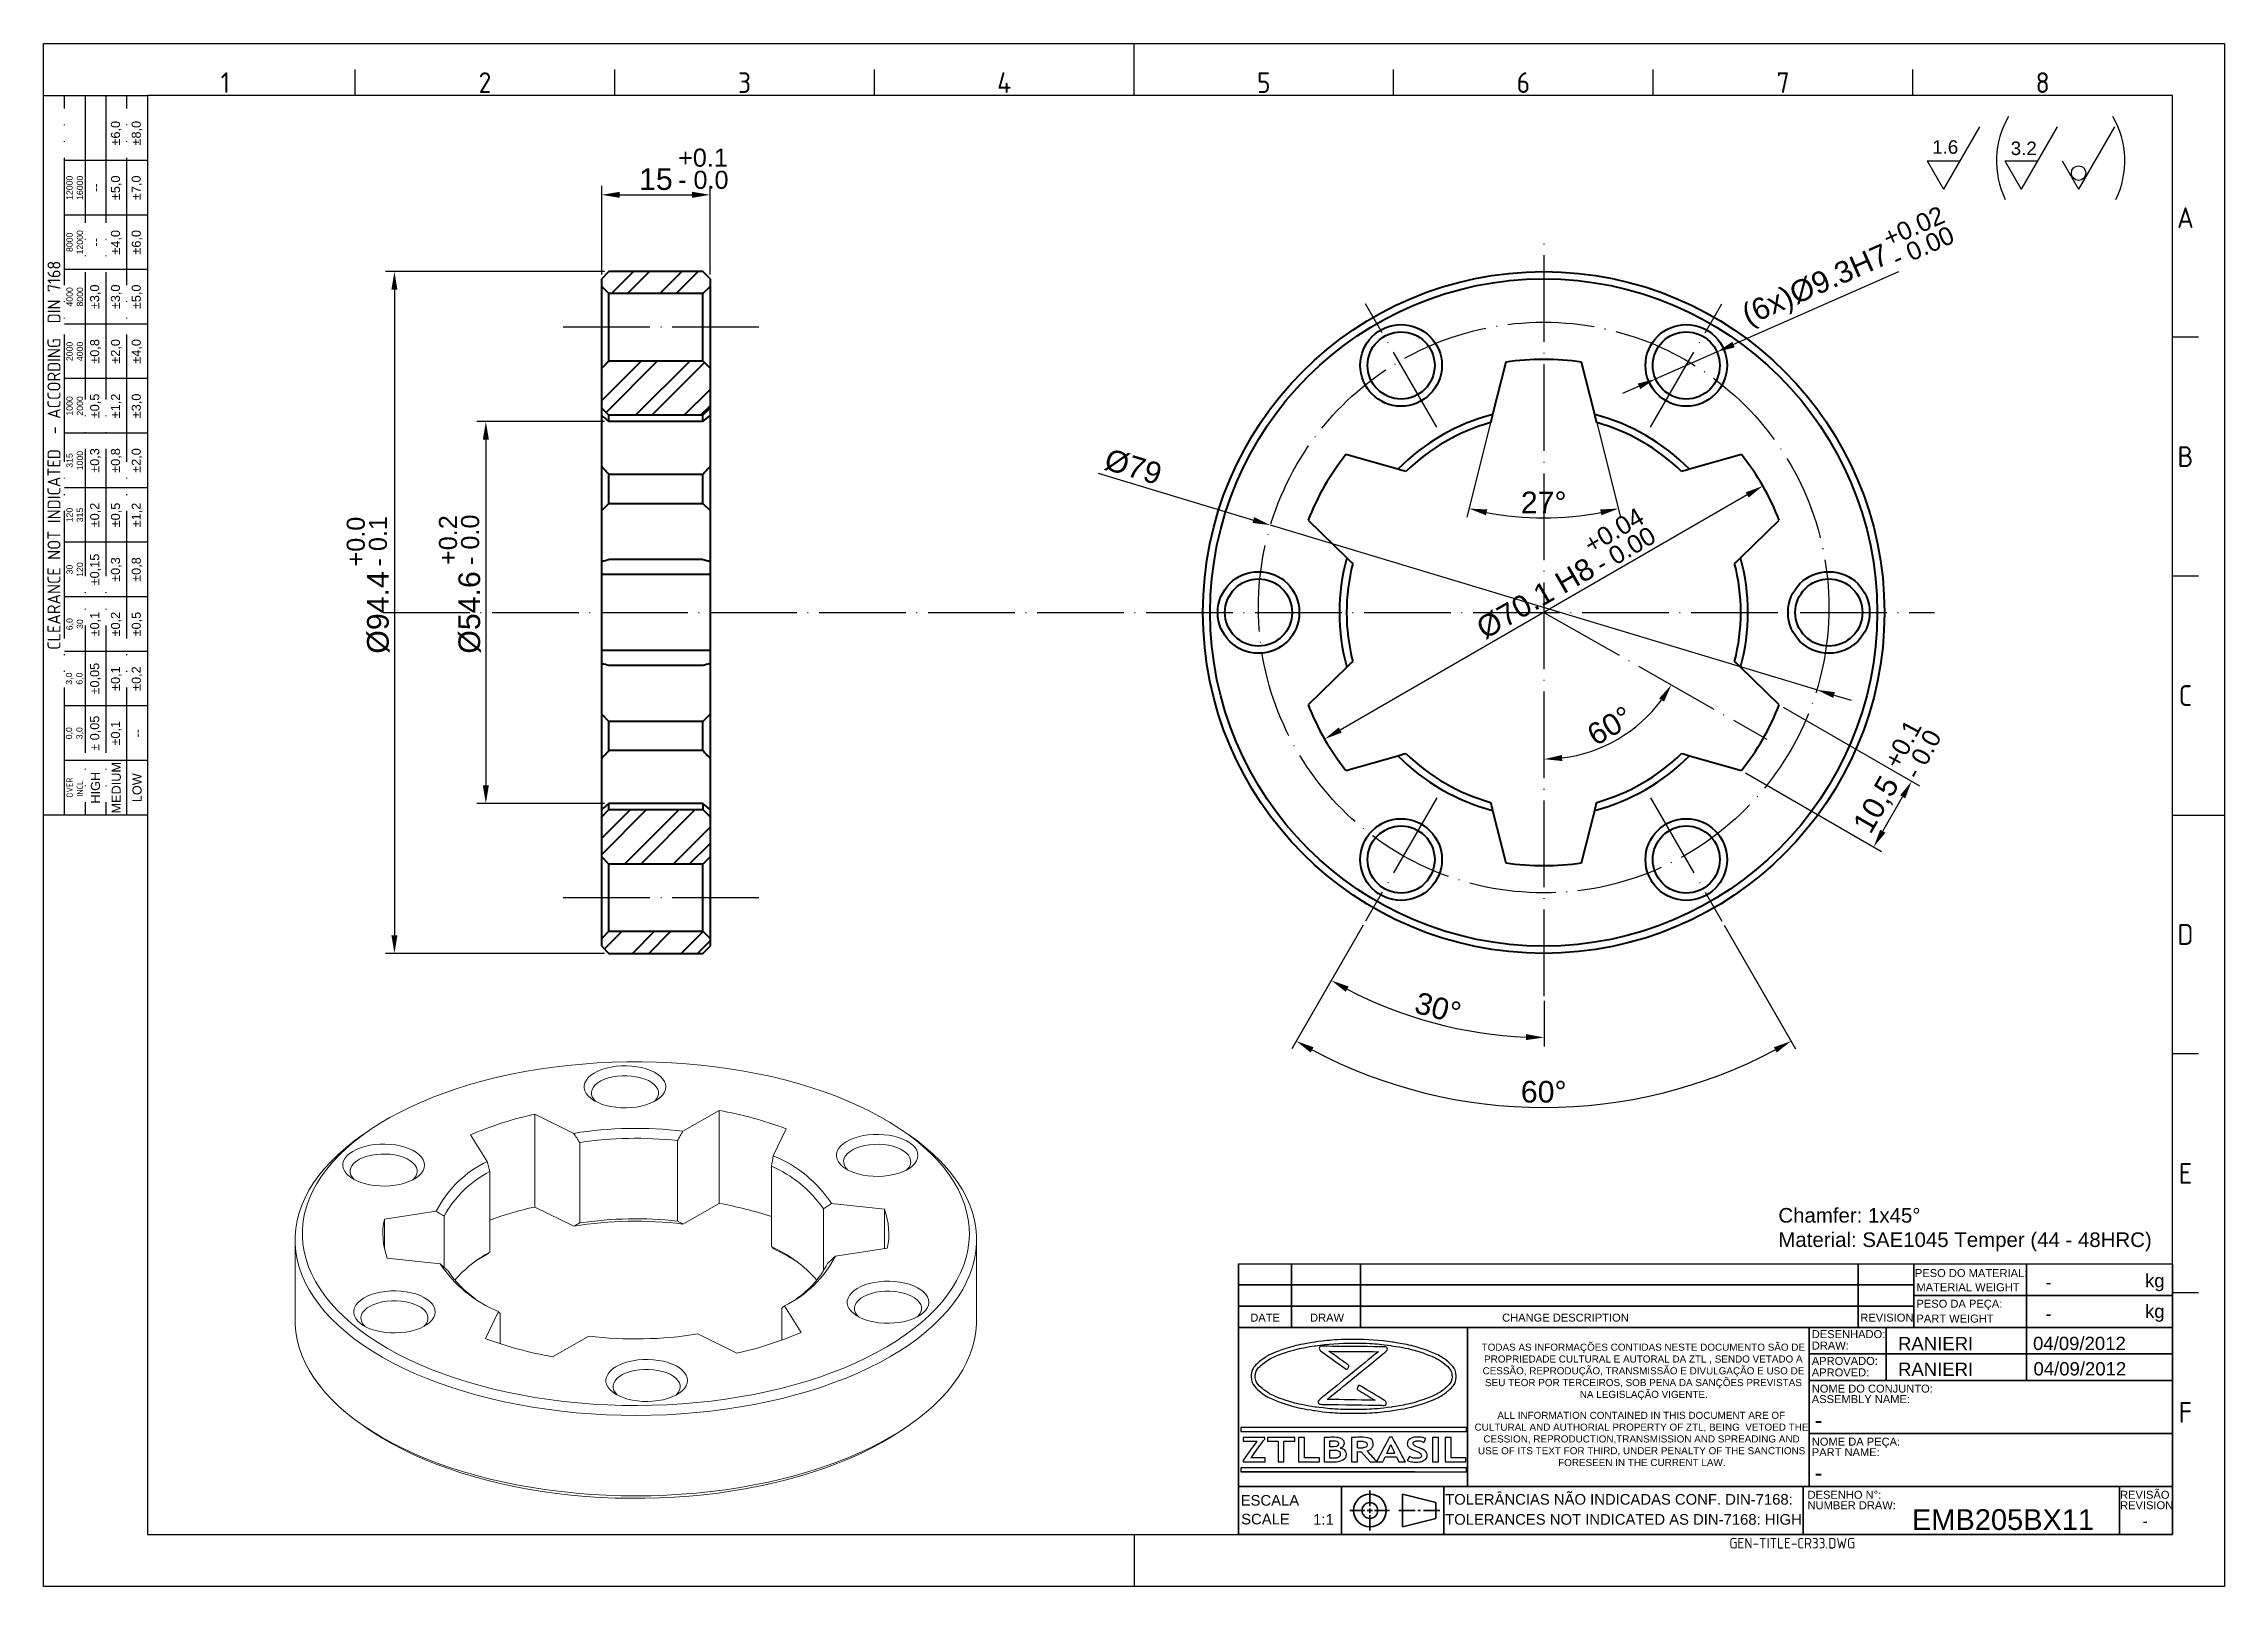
# Model space of a CAD drawing. Header units: millimetres. Extents: x 2517 to 2819, y 1146 to 1360.
import ezdxf
from ezdxf.enums import TextEntityAlignment as Align

# ---------------------------------------------------------------- set-up
doc = ezdxf.new("R2010")
doc.units = ezdxf.units.MM
for name, pattern in [('ACAD_ISO02W100', [15, 12, -3]), ('ACAD_ISO04W100', [30, 24, -3, 0, -3]), ('ACAD_ISO05W100', [33, 24, -3, 0, -3, 0, -3])]:
    doc.linetypes.add(name, pattern=pattern)
for name, color, linetype, lineweight in [('AM_0', 7, 'Continuous', 40), ('AM_4', 1, 'ACAD_ISO04W100', 25), ('AM_5', 3, 'Continuous', 25), ('AM_8', 40, 'ACAD_ISO02W100', 35), ('AM_BOR', 2, 'ACAD_ISO05W100', 35)]:
    doc.layers.add(name, color=color, linetype=linetype, lineweight=lineweight)
doc.layers.add('Camada 1', color=7, linetype='Continuous')
doc.styles.add('ACISOTS', font='isocp.shx', dxfattribs={"height": 1})
doc.styles.get("Standard").update_dxf_attribs({"font": 'arial.ttf'})
doc.dimstyles.new('ISO-25', dxfattribs={"dimtxt": 3, "dimasz": 2.5, "dimexe": 1.25, "dimexo": 0.625, "dimtad": 1, "dimtxsty": 'Standard', "dimcen": 2.5, "dimadec": 0, "dimazin": 0, "dimtfac": 1, "dimtmove": 0, "dimatfit": 3, "dimfxl": 1, "dimarcsym": 0})

msp = doc.modelspace()

# ---------------------------------------------------------------- texts
at = {"insert": (2756.867, 1198.598), "char_height": 2.025, "width": 66.25038, "attachment_point": 1}
msp.add_mtext('Chamfer: 1x45%%D^JMaterial: SAE1045 Temper (44 - 48HRC)', dxfattribs=at)
at = {"color": 0, "linetype": 'Continuous', "char_height": 0.9801, "attachment_point": 1}
for s, width, insert in [('\\pi0.66011;TODAS AS INFORMAÇÕES CONTIDAS NESTE DOCUMENTO SÃO DE \\P\\pi0.9994;PROPRIEDADE CULTURAL E AUTORAL DA ZTL , SENDO VETADO A \\P\\pi0.79014;CESSÃO, REPRODUÇÃO, TRANSMISSÃO E DIVULGAÇÃO E USO DE \\P\\pi1.1278;SEU TEOR POR TERCEIROS, SOB PENA DA SANÇÕES PREVISTAS \\P\\pi14.258;NA LEGISLAÇÃO VIGENTE.', 46.0224, (2715.101, 1179.816)), ('\\pi3.3846;ALL INFORMATION CONTAINED IN THIS DOCUMENT ARE OF \\P\\pi0.22703;CULTURAL AND AUTHORIAL PROPERTY OF ZTL, BEING  VETOED THE \\P\\pi1.4445;CESSION, REPRODUCTION,TRANSMISSION AND SPREADING AND \\P\\pi0.70371;USE OF ITS TEXT FOR THIRD, UNDER PENALTY OF THE SANCTIONS \\P\\pi11.798;FORESEEN IN THE CURRENT LAW.', 46.56756, (2714.556, 1170.382))]:
    msp.add_mtext_dynamic_manual_height_columns(s, width=width, gutter_width=12.5, heights=[0], dxfattribs=dict(at, insert=insert))
at = {"layer": 'AM_5', "attachment_point": 1}
for s, width, insert, char_height in [('+0.1', 26.69862, (2604.453, 1345.286), 2.5), ('1.6', 18.23779, (2778.166, 1346.442), 1.863), ('3.2', 18.23779, (2789.047, 1346.261), 1.863), ('- 0.0', 26.69862, (2604.453, 1342.221), 2.5)]:
    msp.add_mtext_dynamic_manual_height_columns(s, width=width, gutter_width=12.5, heights=[0], dxfattribs=dict(at, insert=insert, char_height=char_height))
at = {"layer": 'AM_5', "char_height": 2.5, "attachment_point": 1}
for s, insert, rotation in [('+0.02', (2771.066, 1333.863), 23.93558), ('- 0.00', (2772.309, 1331.062), 23.93558), ('+0.0', (2558.55, 1287.421), 90), ('- 0.1', (2561.615, 1287.421), 90), ('+0.2', (2571.323, 1287.635), 90), ('- 0.0', (2574.388, 1287.635), 90), ('+0.04', (2729.64, 1291.262), 30.26781), ('- 0.00', (2731.185, 1288.615), 30.26781), ('+0.1', (2771.374, 1260.38), 62.04099), ('- 0.0', (2774.081, 1258.944), 62.04099)]:
    msp.add_mtext_dynamic_manual_height_columns(s, width=26.69862, gutter_width=12.5, heights=[0], dxfattribs=dict(at, insert=insert, rotation=rotation))
at = {"layer": 'AM_8', "color": 0, "linetype": 'Continuous'}
for s, height, p in [('PESO DO MATERIAL:', 1.10261, (2775.776, 1189.035)), ('MATERIAL WEIGHT', 1.10261, (2775.99, 1187.082)), ('kg', 1.8377, (2807.658, 1187.625)), ('PESO DA PEÇA:', 1.10261, (2775.99, 1184.797)), ('kg', 1.8377, (2807.658, 1183.385)), ('DATE', 1.1026, (2683.711, 1182.869)), ('DRAW', 1.1026, (2691.995, 1182.869)), ('CHANGE DESCRIPTION', 1.10261, (2718.6, 1182.869)), ('DESENHADO:', 1.1026, (2761.493, 1180.583)), ('REVISION', 1.1026, (2768.218, 1182.869)), ('PART WEIGHT', 1.10261, (2775.99, 1182.739)), ('DRAW:', 1.1026, (2761.493, 1178.997)), ('APROVADO:', 1.1026, (2761.493, 1176.87)), ('APROVED:', 1.1026, (2761.493, 1175.284)), ('ASSEMBLY NAME:', 1.10261, (2761.493, 1171.588)), ('NOME DO CONJUNTO:', 1.10261, (2761.493, 1173.04)), ('NOME DA PEÇA:', 1.10261, (2761.493, 1165.69)), ('PART NAME:', 1.1026, (2761.493, 1164.238)), ('ESCALA', 1.4702, (2682.383, 1157.382)), ('TOLERÂNCIAS NÃO INDICADAS CONF. DIN-7168:', 1.47015, (2710.707, 1157.519)), ('DESENHO N%%d:', 1.10261, (2760.907, 1158.339)), ('NUMBER DRAW:', 1.10261, (2760.907, 1156.887)), ('REVISÃO', 1.1026, (2804.198, 1158.339)), ('REVISION', 1.1026, (2804.198, 1156.887)), ('SCALE', 1.4702, (2682.451, 1154.785)), ('1:1', 1.4702, (2692.419, 1154.744)), ('TOLERANCES NOT INDICATED AS DIN-7168: HIGH', 1.47015, (2710.707, 1154.744))]:
    msp.add_text(s, height=height, dxfattribs=at).set_placement(p)
for p in [(2793.86, 1188.336), (2793.86, 1183.962)]:
    msp.add_attdef('-', text='', height=1.838, dxfattribs=at).set_placement(p, align=Align.MIDDLE_LEFT)
for tag, p, height in [('RANIERI', (2773.438, 1178.91), 1.838), ('04/09/2012', (2792.145, 1178.932), 1.838), ('RANIERI', (2773.436, 1175.354), 1.838), ('04/09/2012', (2792.204, 1175.415), 1.838), ('-', (2761.909, 1168.119), 2.205), ('-', (2761.909, 1160.824), 2.205), ('EMB205BX11', (2775.374, 1154.015), 2.875)]:
    msp.add_attdef(tag, p, '', height=height, dxfattribs=at)
msp.add_attdef('-', text='', height=1.437, dxfattribs=at).set_placement((2807.677, 1155.23), align=Align.MIDDLE_CENTER)
at = {"layer": 'AM_8', "color": 0, "linetype": 'Continuous', "style": 'ACISOTS'}
msp.add_attdef('GEN-TITLE-CR33.DWG', (2750.08, 1151.449), '', height=1.47, dxfattribs=at)

# ---------------------------------------------------------------- blocks, each defined once
blk = doc.blocks.new('A3 ZTL')
for p, q in [((19.57, 280.82), (19.57, 9.78)), ((401.17, 280.82), (19.57, 280.82)), ((401.17, 9.78), (401.17, 280.82)), ((19.57, 9.78), (401.17, 9.78))]:
    blk.add_line(p, q)
at = {"layer": 'AM_BOR', "color": 135, "linetype": 'Continuous', "lineweight": 25}
for p, q in [((0, 0), (0, 290.61)), ((0, 290.61), (410.96, 290.61)), ((410.96, 290.61), (410.96, 0)), ((410.96, 0), (0, 0))]:
    blk.add_line(p, q, dxfattribs=at)
at = {"layer": 'AM_BOR', "color": 135, "lineweight": 25}
for p, q in [((205.48, 280.82), (205.48, 290.61)), ((58.71, 280.82), (58.71, 285.71)), ((107.63, 280.82), (107.63, 285.71)), ((156.56, 280.82), (156.56, 285.71)), ((254.4, 280.82), (254.4, 285.71)), ((303.33, 280.82), (303.33, 285.71)), ((352.25, 280.82), (352.25, 285.71)), ((3.91, 145.3), (3.91, 280.82)), ((7.83, 280.82), (7.83, 145.3)), ((11.74, 280.82), (11.74, 145.3)), ((15.66, 145.3), (15.66, 280.82)), ((19.57, 268.59), (3.91, 268.59)), ((19.57, 258.32), (3.91, 258.32)), ((19.57, 248.04), (3.91, 248.04)), ((19.57, 237.77), (3.91, 237.77)), ((406.07, 235.32), (401.17, 235.32)), ((19.57, 227.5), (3.91, 227.5)), ((19.57, 217.22), (3.91, 217.22)), ((19.57, 206.95), (3.91, 206.95)), ((19.57, 196.67), (3.91, 196.67)), ((406.07, 190.31), (401.17, 190.31)), ((19.57, 186.4), (3.91, 186.4)), ((19.57, 176.13), (3.91, 176.13)), ((19.57, 165.85), (3.91, 165.85)), ((19.57, 155.58), (3.91, 155.58)), ((401.17, 145.3), (410.96, 145.3)), ((406.07, 100.29), (401.17, 100.29)), ((406.07, 55.28), (401.17, 55.28)), ((205.48, 9.78), (205.48, 0))]:
    blk.add_line(p, q, dxfattribs=at)
blk.add_lwpolyline([(19.57, 145.3), (0, 145.3), (0, 280.82), (19.57, 280.82)], close=True, dxfattribs=at)
at = {"layer": 'AM_BOR', "color": 135, "lineweight": 25, "style": 'ACISOTS'}
for s, p in [('1', (34.25, 283.27)), ('2', (83.17, 283.27)), ('3', (132.09, 283.27)), ('4', (181.02, 283.27)), ('5', (229.94, 283.27)), ('6', (278.86, 283.27)), ('7', (327.79, 283.27)), ('8', (376.71, 283.27)), ('A', (403.62, 257.83)), ('B', (403.62, 212.82)), ('C', (403.62, 167.81)), ('D', (403.62, 122.8)), ('E', (403.62, 77.79)), ('F', (403.62, 32.78))]:
    blk.add_text(s, height=3.91, dxfattribs=at).set_placement(p, align=Align.MIDDLE)
at = {"layer": 'AM_BOR', "color": 135, "lineweight": 25, "attachment_point": 5, "rotation": 90}
for s, insert, char_height, width in [('±6,0', (13.7, 273.73), 1.712, 10.274), ('±8,0', (17.61, 273.73), 1.712, 10.274), ('12000\\P16000', (5.87, 263.45), 1.174, 10.274), ('--', (9.78, 263.45), 1.712, 10.274), ('±5,0', (13.7, 263.45), 1.712, 10.274), ('±7,0', (17.61, 263.45), 1.712, 10.274), ('8000\\P12000', (5.87, 253.18), 1.174, 10.274), ('±4,0', (13.7, 253.18), 1.712, 10.274), ('±6,0', (17.61, 253.18), 1.712, 10.274), ('--', (9.78, 253.18), 1.712, 10.274), ('{\\Fisocp.shx|c0;CLEARANCE NOT INDICATED  - ACCORDING  DIN 7168}', (1.96, 213.06), 2.4462, 135.5186), ('4000\\P8000', (5.87, 242.91), 1.174, 10.274), ('±3,0', (9.78, 242.91), 1.712, 10.274), ('±3,0', (13.7, 242.91), 1.712, 10.274), ('±5,0', (17.61, 242.91), 1.712, 10.274), ('2000\\P4000', (5.87, 232.63), 1.174, 10.274), ('±0,8', (9.78, 232.63), 1.712, 10.274), ('±2,0', (13.7, 232.63), 1.712, 10.274), ('±4,0', (17.61, 232.63), 1.712, 10.274), ('1000\\P2000', (5.87, 222.36), 1.174, 10.274), ('±0,5', (9.78, 222.36), 1.712, 10.274), ('±1,2', (13.7, 222.36), 1.712, 10.274), ('±3,0', (17.61, 222.36), 1.712, 10.274), ('315\\P1000', (5.87, 212.08), 1.174, 10.274), ('±0,3', (9.78, 212.08), 1.712, 10.274), ('±0,8', (13.7, 212.08), 1.712, 10.274), ('±2,0', (17.61, 212.08), 1.712, 10.274), ('120\\P315', (5.87, 201.81), 1.174, 10.274), ('±0,2', (9.78, 201.81), 1.712, 10.274), ('±0,5', (13.7, 201.81), 1.712, 10.274), ('±1,2', (17.61, 201.81), 1.712, 10.274), ('±0,15', (9.78, 191.54), 1.712, 10.274), ('±0,3', (13.7, 191.54), 1.712, 10.274), ('±0,8', (17.61, 191.54), 1.712, 10.274), ('30\\P120', (5.87, 191.54), 1.174, 10.274), ('6,0\\P30', (5.87, 181.26), 1.174, 10.274), ('±0,1', (9.78, 181.26), 1.712, 10.274), ('±0,2', (13.7, 181.26), 1.712, 10.274), ('±0,5', (17.61, 181.26), 1.712, 10.274), ('±0,05', (9.78, 170.99), 1.712, 10.274), ('±0,1', (13.7, 170.99), 1.712, 10.274), ('±0,2', (17.61, 170.99), 1.712, 10.274), ('3,0\\P6,0', (5.87, 170.99), 1.174, 10.274), ('0,0\\P3,0', (5.87, 160.71), 1.174, 10.274), ('± 0,05', (9.78, 160.71), 1.712, 10.274), ('\\pt4.69206;±0,1', (13.7, 160.71), 1.7123, 10.274), ('--', (17.61, 160.71), 1.712, 10.274), ('{\\Fisocp.shx|c0;OVER\\PINCL.}', (5.87, 150.44), 1.1742, 10.274), ('HIGH', (9.78, 150.44), 1.712, 10.274), ('MEDIUM', (13.7, 150.44), 1.712, 10.274), ('LOW', (17.61, 150.44), 1.712, 10.274)]:
    blk.add_mtext(s, dxfattribs=dict(at, insert=insert, char_height=char_height, width=width))
blk = doc.blocks.new('*D15')
at = {"layer": 'AM_5', "color": 0, "lineweight": -2, "transparency": 16777216}
for p, q in [((2594.25, 1307.5), (2576.57, 1307.5)), ((2577.82, 1305), (2577.82, 1257.11)), ((2594.25, 1254.61), (2576.57, 1254.61))]:
    blk.add_line(p, q, dxfattribs=at)
at = {"layer": 'AM_5', "color": 0, "transparency": 16777216}
for points in [[(2577.41, 1305), (2578.24, 1305), (2577.82, 1307.5)], [(2577.41, 1257.11), (2578.24, 1257.11), (2577.82, 1254.61)]]:
    blk.add_solid(points, dxfattribs=at)
at = {"layer": 'Defpoints', "color": 0, "transparency": 16777216}
for p in [(2594.88, 1307.5), (2577.82, 1254.61), (2594.88, 1254.61)]:
    blk.add_point(p, dxfattribs=at)
at = {"layer": 'AM_5', "color": 0, "transparency": 16777216, "insert": (2575.58, 1281.06), "char_height": 3, "attachment_point": 5, "rotation": 90}
blk.add_mtext('%%C54.6', dxfattribs=at)
blk = doc.blocks.new('*D16')
at = {"layer": 'AM_5', "color": 0, "lineweight": -2, "transparency": 16777216}
for p, q in [((2594.25, 1328.26), (2563.91, 1328.26)), ((2565.16, 1325.76), (2565.16, 1236.36)), ((2594.25, 1233.86), (2563.91, 1233.86))]:
    blk.add_line(p, q, dxfattribs=at)
at = {"layer": 'AM_5', "color": 0, "transparency": 16777216}
for points in [[(2564.74, 1325.76), (2565.58, 1325.76), (2565.16, 1328.26)], [(2564.74, 1236.36), (2565.58, 1236.36), (2565.16, 1233.86)]]:
    blk.add_solid(points, dxfattribs=at)
at = {"layer": 'Defpoints', "color": 0, "transparency": 16777216}
for p in [(2594.88, 1328.26), (2565.16, 1233.86), (2594.88, 1233.86)]:
    blk.add_point(p, dxfattribs=at)
at = {"layer": 'AM_5', "color": 0, "transparency": 16777216, "insert": (2562.92, 1281.06), "char_height": 3, "attachment_point": 5, "rotation": 90}
blk.add_mtext('%%c94.4', dxfattribs=at)
blk = doc.blocks.new('*D17')
at = {"layer": 'AM_5', "color": 0, "lineweight": -2, "transparency": 16777216}
for p, q in [((2593.88, 1327.88), (2593.88, 1340.14)), ((2596.38, 1338.89), (2606.38, 1338.89)), ((2608.88, 1327.88), (2608.88, 1340.14))]:
    blk.add_line(p, q, dxfattribs=at)
at = {"layer": 'AM_5', "color": 0, "transparency": 16777216}
for points in [[(2596.38, 1339.31), (2596.38, 1338.47), (2593.88, 1338.89)], [(2606.38, 1339.31), (2606.38, 1338.47), (2608.88, 1338.89)]]:
    blk.add_solid(points, dxfattribs=at)
at = {"layer": 'Defpoints', "color": 0, "transparency": 16777216}
for p in [(2608.88, 1338.89), (2593.88, 1327.26), (2608.88, 1327.26)]:
    blk.add_point(p, dxfattribs=at)
at = {"layer": 'AM_5', "color": 0, "transparency": 16777216, "insert": (2601.38, 1341.05), "char_height": 3, "attachment_point": 5}
blk.add_mtext('15', dxfattribs=at)
blk = doc.blocks.new('*D18')
at = {"layer": 'AM_5', "color": 0, "lineweight": -2, "transparency": 16777216}
for p, q in [((2773.49, 1328.23), (2750.65, 1318.15)), ((2739.85, 1313.39), (2748.36, 1317.14)), ((2737.57, 1312.38), (2735.28, 1311.37))]:
    blk.add_line(p, q, dxfattribs=at)
at = {"layer": 'AM_5', "color": 0, "transparency": 16777216}
for points in [[(2750.48, 1318.53), (2750.82, 1317.77), (2748.36, 1317.14)], [(2737.4, 1312.76), (2737.73, 1312), (2739.85, 1313.39)]]:
    blk.add_solid(points, dxfattribs=at)
at = {"layer": 'Defpoints', "color": 0, "transparency": 16777216}
for p in [(2748.36, 1317.14), (2739.85, 1313.39)]:
    blk.add_point(p, dxfattribs=at)
at = {"layer": 'AM_5', "color": 0, "transparency": 16777216, "insert": (2762.16, 1326.09), "char_height": 3, "attachment_point": 5, "rotation": 23.804}
blk.add_mtext('(6x)%%C9.3H7', dxfattribs=at)
blk = doc.blocks.new('*D19')
at = {"layer": 'AM_5', "color": 0, "lineweight": -2, "transparency": 16777216}
for p, q in [((2757.54, 1267.96), (2776.41, 1257.07)), ((2752.29, 1258.87), (2771.16, 1247.97)), ((2771.33, 1250.76), (2774.08, 1255.53))]:
    blk.add_line(p, q, dxfattribs=at)
at = {"layer": 'AM_5', "color": 0, "transparency": 16777216}
for points in [[(2773.72, 1255.73), (2774.44, 1255.32), (2775.33, 1257.69)], [(2770.97, 1250.97), (2771.69, 1250.55), (2770.08, 1248.6)]]:
    blk.add_solid(points, dxfattribs=at)
at = {"layer": 'Defpoints', "color": 0, "transparency": 16777216}
for p in [(2756.99, 1268.28), (2751.74, 1259.18), (2775.33, 1257.69)]:
    blk.add_point(p, dxfattribs=at)
at = {"layer": 'AM_5', "color": 0, "transparency": 16777216, "insert": (2770.6, 1254.36), "char_height": 3, "attachment_point": 5, "rotation": 60}
blk.add_mtext('10,5', dxfattribs=at)
blk = doc.blocks.new('*D20')
at = {"layer": 'AM_5', "color": 0, "lineweight": -2, "transparency": 16777216}
for p, q in [((2717.13, 1307.85), (2713.7, 1294.24)), ((2731.59, 1307.85), (2735.01, 1294.24))]:
    blk.add_line(p, q, dxfattribs=at)
blk.add_arc((2724.36, 1336.57), 42.4, 259.252, 280.748, dxfattribs=at)
at = {"layer": 'AM_5', "color": 0, "transparency": 16777216}
for points in [[(2716.36, 1294.51), (2716.54, 1295.32), (2714.01, 1295.45)], [(2732.18, 1295.32), (2732.35, 1294.51), (2734.71, 1295.45)]]:
    blk.add_solid(points, dxfattribs=at)
at = {"layer": 'Defpoints', "color": 0, "transparency": 16777216}
for p in [(2719.11, 1315.71), (2729.61, 1315.71), (2717.28, 1308.46), (2731.43, 1308.46), (2720.88, 1294.31)]:
    blk.add_point(p, dxfattribs=at)
at = {"layer": 'AM_5', "color": 0, "transparency": 16777216, "insert": (2724.36, 1296.3), "char_height": 3, "attachment_point": 5}
blk.add_mtext('27%%d', dxfattribs=at)
blk = doc.blocks.new('*D21')
at = {"layer": 'AM_5', "color": 0, "lineweight": -2, "transparency": 16777216}
for p, q in [((2752.55, 1297.33), (2696.17, 1264.78)), ((2755.02, 1298.04), (2755.34, 1297.5)), ((2694.32, 1262.99), (2694.63, 1262.45))]:
    blk.add_line(p, q, dxfattribs=at)
at = {"layer": 'AM_5', "color": 0, "transparency": 16777216}
for points in [[(2752.34, 1297.69), (2752.75, 1296.97), (2754.71, 1298.58)], [(2695.96, 1265.14), (2696.38, 1264.42), (2694, 1263.53)]]:
    blk.add_solid(points, dxfattribs=at)
at = {"layer": 'Defpoints', "color": 0, "transparency": 16777216}
for p in [(2754.71, 1298.58), (2694, 1263.53), (2694, 1263.53)]:
    blk.add_point(p, dxfattribs=at)
at = {"layer": 'AM_5', "color": 0, "transparency": 16777216, "insert": (2723.24, 1283), "char_height": 3, "attachment_point": 5, "rotation": 30}
blk.add_mtext('%%C70.1 H8', dxfattribs=at)
blk = doc.blocks.new('*D22')
at = {"layer": 'AM_5', "color": 0, "lineweight": -2, "transparency": 16777216}
for p, q in [((2662.63, 1300.34), (2684.14, 1293.86)), ((2762.18, 1270.35), (2686.53, 1293.14)), ((2764.58, 1269.63), (2766.97, 1268.91))]:
    blk.add_line(p, q, dxfattribs=at)
at = {"layer": 'AM_5', "color": 0, "transparency": 16777216}
for points in [[(2684.26, 1294.26), (2684.02, 1293.46), (2686.53, 1293.14)], [(2764.7, 1270.03), (2764.46, 1269.23), (2762.18, 1270.35)]]:
    blk.add_solid(points, dxfattribs=at)
at = {"layer": 'Defpoints', "color": 0, "transparency": 16777216}
for p in [(2686.53, 1293.14), (2762.18, 1270.35)]:
    blk.add_point(p, dxfattribs=at)
at = {"layer": 'AM_5', "color": 0, "transparency": 16777216, "insert": (2667.5, 1301.21), "char_height": 3, "attachment_point": 5, "rotation": 343.239}
blk.add_mtext('%%C79', dxfattribs=at)
blk = doc.blocks.new('*D23')
at = {"layer": 'AM_5', "color": 0, "lineweight": -2, "transparency": 16777216}
for p, q in [((2699.36, 1237.76), (2694.32, 1229.03)), ((2724.41, 1227.3), (2724.41, 1220.96))]:
    blk.add_line(p, q, dxfattribs=at)
blk.add_arc((2724.41, 1281.15), 58.94, 242.4304, 267.5696, dxfattribs=at)
at = {"layer": 'AM_5', "color": 0, "transparency": 16777216}
for points in [[(2696.93, 1228.54), (2697.33, 1229.27), (2694.94, 1230.11)], [(2721.92, 1222.68), (2721.9, 1221.85), (2724.41, 1222.21)]]:
    blk.add_solid(points, dxfattribs=at)
at = {"layer": 'Defpoints', "color": 0, "transparency": 16777216}
for p in [(2724.41, 1332.82), (2709.54, 1255.4), (2699.67, 1238.3), (2724.41, 1227.92), (2704.25, 1225.77)]:
    blk.add_point(p, dxfattribs=at)
at = {"layer": 'AM_5', "color": 0, "transparency": 16777216, "insert": (2709.72, 1226.3), "char_height": 3, "attachment_point": 5, "rotation": 345}
blk.add_mtext('30°', dxfattribs=at)
blk = doc.blocks.new('*D24')
at = {"layer": 'AM_5', "color": 0, "lineweight": -2, "transparency": 16777216}
for p, q in [((2699.36, 1237.76), (2689.46, 1220.62)), ((2749.36, 1237.76), (2759.25, 1220.62))]:
    blk.add_line(p, q, dxfattribs=at)
blk.add_arc((2724.36, 1281.06), 68.54, 242.0901, 297.9099, dxfattribs=at)
at = {"layer": 'AM_5', "color": 0, "transparency": 16777216}
for points in [[(2692.07, 1220.13), (2692.48, 1220.86), (2690.09, 1221.7)], [(2756.24, 1220.86), (2756.64, 1220.13), (2758.63, 1221.7)]]:
    blk.add_solid(points, dxfattribs=at)
at = {"layer": 'Defpoints', "color": 0, "transparency": 16777216}
for p in [(2709.54, 1255.4), (2739.17, 1255.4), (2699.67, 1238.3), (2749.04, 1238.3), (2712.46, 1213.56)]:
    blk.add_point(p, dxfattribs=at)
at = {"layer": 'AM_5', "color": 0, "transparency": 16777216, "insert": (2724.36, 1214.68), "char_height": 3, "attachment_point": 5}
blk.add_mtext('60°', dxfattribs=at)
blk = doc.blocks.new('*D25')
at = {"layer": 'AM_5', "color": 0, "lineweight": -2, "transparency": 16777216}
blk.add_arc((2724.41, 1281.03), 20.27, 277.0693, 323.3809, dxfattribs=at)
at = {"layer": 'AM_5', "color": 0, "transparency": 16777216}
for points in [[(2740.34, 1269.16), (2741.03, 1268.71), (2742.05, 1271.03)], [(2726.93, 1260.49), (2726.88, 1261.32), (2724.41, 1260.75)]]:
    blk.add_solid(points, dxfattribs=at)
at = {"layer": 'Defpoints', "color": 0, "transparency": 16777216}
for p in [(2724.41, 1332.82), (2724.36, 1281.06), (2755.27, 1263.53), (2731.4, 1261.99), (2724.41, 1227.92)]:
    blk.add_point(p, dxfattribs=at)
at = {"layer": 'AM_5', "color": 0, "transparency": 16777216, "insert": (2733.53, 1265.37), "char_height": 3, "attachment_point": 5, "rotation": 30.2251}
blk.add_mtext('60°', dxfattribs=at)

# ---------------------------------------------------------------- dimensions: what is measured, and where the dimension line sits
at = {"layer": 'AM_5'}
dim = msp.add_linear_dim(base=(2608.875, 1338.888), p1=(2593.875, 1327.258), p2=(2608.875, 1327.258), dimstyle='ISO-25', dxfattribs=at)
dim.commit()
dim.dimension.update_dxf_attribs({"geometry": '*D17', "text_midpoint": (2601.375, 1341.045)})
for base, line1, line2, picture, middle in [((2704.253, 1225.766), ((2724.412, 1227.921), (2724.412, 1332.815)), ((2709.545, 1255.402), (2699.67, 1238.298)), '*D23', (2709.715, 1226.304)), ((2731.396, 1261.992), ((2724.357, 1281.058), (2755.27, 1263.533)), ((2724.412, 1227.921), (2724.412, 1332.815)), '*D25', (2733.533, 1265.371)), ((2712.456, 1213.562), ((2739.17, 1255.402), (2749.045, 1238.298)), ((2709.545, 1255.402), (2699.67, 1238.298)), '*D24', (2724.357, 1214.678))]:
    dim = msp.add_angular_dim_2l(base=base, line1=line1, line2=line2, dimstyle='ISO-25', dxfattribs=at)
    dim.commit()
    dim.dimension.update_dxf_attribs({"geometry": picture, "text_midpoint": middle})
dim = msp.add_diameter_dim_2p(p1=(2739.853, 1313.389), p2=(2748.362, 1317.143), text='(6x)%%C9.3H7', dimstyle='ISO-25', dxfattribs=at)
dim.commit()
dim.dimension.update_dxf_attribs({"geometry": '*D18', "text_midpoint": (2762.156, 1326.093)})
for base, p1, p2, text, picture, middle in [((2565.16, 1233.858), (2594.875, 1328.258), (2594.875, 1233.858), '%%c94.4', '*D16', (2562.919, 1281.058)), ((2577.822, 1254.612), (2594.875, 1307.504), (2594.875, 1254.612), '%%C54.6', '*D15', (2575.582, 1281.058))]:
    dim = msp.add_linear_dim(base=base, p1=p1, p2=p2, angle=90, text=text, dimstyle='ISO-25', dxfattribs=at)
    dim.commit()
    dim.dimension.update_dxf_attribs({"geometry": picture, "text_midpoint": middle})
dim = msp.add_angular_dim_2l(base=(2720.876, 1294.312), line1=((2731.433, 1308.459), (2729.607, 1315.712)), line2=((2719.107, 1315.712), (2717.282, 1308.459)), text='27%%d', dimstyle='ISO-25', dxfattribs=at)
dim.commit()
dim.dimension.update_dxf_attribs({"geometry": '*D20', "text_midpoint": (2724.357, 1296.3)})
dim = msp.add_diameter_dim_2p(p1=(2762.185, 1270.355), p2=(2686.529, 1293.14), text='%%C79', dimstyle='ISO-25', dxfattribs=at)
dim.commit()
dim.dimension.update_dxf_attribs({"geometry": '*D22', "text_midpoint": (2666.852, 1299.067), "dimtype": 163})
dim = msp.add_aligned_dim(p1=(2754.711, 1298.583), p2=(2694.003, 1263.533), distance=0, text='%%C70.1 H8', dimstyle='ISO-25', dxfattribs=at)
dim.commit()
dim.dimension.update_dxf_attribs({"geometry": '*D21', "text_midpoint": (2723.237, 1282.998)})
dim = msp.add_aligned_dim(p1=(2751.744, 1259.184), p2=(2756.994, 1268.277), distance=-21.174, dimstyle='ISO-25', dxfattribs=at)
dim.commit()
dim.dimension.update_dxf_attribs({"geometry": '*D19', "text_midpoint": (2770.603, 1254.358)})

# ---------------------------------------------------------------- hatches: boundary and pattern name
at = {"layer": 'AM_0'}
h = msp.add_hatch(dxfattribs=at)
h.set_pattern_fill('ANSI32', color=1, scale=0.5)
h.set_pattern_definition([(45, (16.538, -14.1854), (-3.367596, 3.367596), []), (45, (18.783, -14.1854), (-3.367596, 3.367596), [])])
h.paths.add_polyline_path([(2607.875, 1325.208), (2608.875, 1326.208), (2608.875, 1327.258), (2607.875, 1328.258), (2594.875, 1328.258), (2593.875, 1327.258), (2593.875, 1326.208), (2594.875, 1325.208)])
h.paths.add_polyline_path([(2607.875, 1308.358), (2608.875, 1309.358), (2608.875, 1314.908), (2607.875, 1315.908), (2594.875, 1315.908), (2593.875, 1314.908), (2593.875, 1309.358), (2594.875, 1308.358)])
h.paths.add_polyline_path([(2607.875, 1233.858), (2608.875, 1234.858), (2608.875, 1235.908), (2607.875, 1236.908), (2594.875, 1236.908), (2593.875, 1235.908), (2593.875, 1234.858), (2594.875, 1233.858)])
h.paths.add_polyline_path([(2594.875, 1253.758), (2593.875, 1252.758), (2593.875, 1247.208), (2594.875, 1246.208), (2607.875, 1246.208), (2608.875, 1247.208), (2608.875, 1252.758), (2607.875, 1253.758)])

# ---------------------------------------------------------------- linework, layer by layer
at = {"color": 7, "linetype": 'Continuous', "lineweight": 15}
for p, q in [((2589.993, 1208.932), (2584.585, 1211.594)), ((2584.585, 1198.736), (2584.585, 1211.594)), ((2610.128, 1212.094), (2605.128, 1209.229)), ((2610.128, 1199.237), (2610.128, 1212.094)), ((2561.668, 1209.344), (2560.869, 1208.797)), ((2575.698, 1208.713), (2578.016, 1205.051)), ((2617.644, 1205.828), (2619.414, 1209.57)), ((2636.328, 1208.797), (2635.528, 1209.344)), ((2590.821, 1196.525), (2590.821, 1207.668)), ((2604.363, 1196.79), (2604.363, 1207.933)), ((2578.371, 1192.49), (2578.371, 1203.633)), ((2617.373, 1193.254), (2617.373, 1204.397)), ((2570.948, 1198.152), (2563.769, 1197.07)), ((2563.769, 1193.024), (2563.769, 1197.07)), ((2572.047, 1190.378), (2572.047, 1197.46)), ((2589.993, 1196.075), (2584.585, 1198.736)), ((2610.128, 1199.237), (2605.128, 1196.372)), ((2624.59, 1189.889), (2624.59, 1198.49)), ((2633.028, 1198.428), (2625.71, 1199.225)), ((2633.028, 1192.964), (2633.028, 1198.428)), ((2551.398, 1194.19), (2551.398, 1183.047)), ((2645.798, 1183.047), (2645.798, 1194.19)), ((2564.168, 1191.666), (2571.486, 1190.869)), ((2626.249, 1191.942), (2633.427, 1193.024)), ((2579.552, 1184.266), (2577.782, 1180.523)), ((2618.825, 1180.304), (2618.825, 1184.747)), ((2621.498, 1181.38), (2619.18, 1185.043)), ((2579.823, 1179.803), (2579.823, 1183.982)), ((2607.203, 1181.161), (2612.611, 1178.5)), ((2587.068, 1178), (2592.068, 1180.865)), ((2560.869, 1168.44), (2561.668, 1167.892)), ((2635.528, 1167.892), (2636.328, 1168.44))]:
    msp.add_line(p, q, dxfattribs=at)
at = {"linetype": 'Continuous'}
msp.add_line((2682.083, 1190.889), (2811.456, 1190.889), dxfattribs=at)
at = {"color": 7, "linetype": 'Continuous', "lineweight": 15, "flags": 128}
for points in [[(2577.037, 1174.002), (2578.878, 1173.529), (2580.759, 1173.098), (2582.675, 1172.71), (2584.623, 1172.367), (2586.599, 1172.069), (2588.598, 1171.816), (2590.617, 1171.61), (2592.652, 1171.45), (2594.699, 1171.337), (2596.754, 1171.271), (2598.812, 1171.252), (2600.87, 1171.281), (2602.923, 1171.357), (2604.968, 1171.479), (2607, 1171.649), (2609.015, 1171.865), (2611.01, 1172.127), (2612.98, 1172.434), (2614.922, 1172.787), (2616.831, 1173.184), (2618.704, 1173.624), (2620.537, 1174.106), (2622.326, 1174.63), (2624.068, 1175.195), (2625.76, 1175.799), (2627.398, 1176.441), (2628.979, 1177.12), (2630.499, 1177.835), (2631.956, 1178.584), (2633.347, 1179.366), (2634.669, 1180.179), (2635.919, 1181.021), (2637.095, 1181.891), (2638.194, 1182.788), (2639.215, 1183.708), (2640.156, 1184.651), (2641.014, 1185.615), (2641.787, 1186.598), (2642.475, 1187.597), (2643.076, 1188.611), (2643.589, 1189.638), (2644.012, 1190.676), (2644.345, 1191.722), (2644.587, 1192.775), (2644.738, 1193.832), (2644.797, 1194.892), (2644.765, 1195.952), (2644.641, 1197.01), (2644.425, 1198.065), (2644.118, 1199.113), (2643.722, 1200.154), (2643.235, 1201.184), (2642.66, 1202.202), (2641.997, 1203.206), (2641.249, 1204.193), (2640.415, 1205.163), (2639.499, 1206.112), (2638.501, 1207.04), (2637.424, 1207.943), (2636.27, 1208.821), (2635.042, 1209.672), (2633.74, 1210.493), (2632.37, 1211.284), (2630.932, 1212.043), (2629.429, 1212.768), (2627.866, 1213.458), (2626.245, 1214.111), (2624.568, 1214.726), (2622.84, 1215.303), (2621.064, 1215.839), (2619.244, 1216.334), (2617.382, 1216.786), (2615.483, 1217.196), (2613.551, 1217.561), (2611.589, 1217.882), (2609.601, 1218.157), (2607.591, 1218.387), (2605.563, 1218.57), (2603.522, 1218.706), (2601.471, 1218.796), (2599.414, 1218.838), (2597.355, 1218.833), (2595.299, 1218.781), (2593.249, 1218.682), (2591.211, 1218.536), (2589.186, 1218.343), (2587.181, 1218.104), (2585.198, 1217.819), (2583.242, 1217.489), (2581.316, 1217.114), (2579.424, 1216.696), (2577.571, 1216.234), (2575.759, 1215.731), (2573.993, 1215.186), (2572.275, 1214.602), (2570.61, 1213.978), (2569, 1213.318), (2567.45, 1212.62), (2565.961, 1211.888), (2564.536, 1211.123), (2563.18, 1210.325), (2561.893, 1209.497), (2560.68, 1208.641), (2559.542, 1207.758), (2558.481, 1206.849), (2557.5, 1205.917), (2556.601, 1204.963), (2555.785, 1203.99), (2555.054, 1202.998), (2554.409, 1201.992), (2553.853, 1200.971), (2553.385, 1199.938), (2553.007, 1198.896), (2552.719, 1197.846), (2552.522, 1196.791), (2552.417, 1195.732), (2552.404, 1194.672), (2552.482, 1193.612), (2552.652, 1192.556), (2552.913, 1191.504), (2553.265, 1190.459), (2553.707, 1189.424), (2554.238, 1188.399), (2554.857, 1187.388), (2555.562, 1186.392), (2556.354, 1185.413), (2557.229, 1184.454), (2558.186, 1183.515), (2559.224, 1182.599), (2560.339, 1181.708), (2561.531, 1180.844), (2562.796, 1180.008), (2564.133, 1179.201), (2565.537, 1178.426), (2567.008, 1177.684), (2568.541, 1176.976), (2570.134, 1176.305), (2571.783, 1175.67), (2573.486, 1175.074), (2575.238, 1174.518), (2577.037, 1174.002)], [(2594.459, 1212.803), (2593.841, 1212.997), (2593.277, 1213.231), (2592.776, 1213.5), (2592.346, 1213.8), (2591.994, 1214.126), (2591.725, 1214.472), (2591.545, 1214.833), (2591.456, 1215.203), (2591.459, 1215.576), (2591.555, 1215.946), (2591.742, 1216.306), (2592.017, 1216.651), (2592.375, 1216.975), (2592.811, 1217.273), (2593.317, 1217.54), (2593.885, 1217.771), (2594.506, 1217.962), (2595.169, 1218.112), (2595.864, 1218.216), (2596.579, 1218.274), (2597.303, 1218.284), (2598.023, 1218.247), (2598.729, 1218.162), (2599.407, 1218.032), (2600.047, 1217.858), (2600.639, 1217.643), (2601.173, 1217.391), (2601.639, 1217.106), (2602.031, 1216.792), (2602.343, 1216.456), (2602.567, 1216.101), (2602.702, 1215.735), (2602.745, 1215.363), (2602.696, 1214.991), (2602.554, 1214.625), (2602.323, 1214.272), (2602.005, 1213.936), (2601.608, 1213.625), (2601.136, 1213.342), (2600.597, 1213.093), (2600.002, 1212.881), (2599.358, 1212.71), (2598.678, 1212.583), (2597.971, 1212.501), (2597.25, 1212.467), (2596.527, 1212.481), (2595.812, 1212.542), (2595.119, 1212.65), (2594.459, 1212.803)], [(2601.158, 1213.354), (2601.208, 1213.401), (2601.475, 1213.714), (2601.653, 1214.043), (2601.738, 1214.382), (2601.728, 1214.724), (2601.625, 1215.061), (2601.429, 1215.388), (2601.145, 1215.697), (2600.778, 1215.981), (2600.336, 1216.236), (2599.829, 1216.457), (2599.266, 1216.637), (2598.658, 1216.775), (2598.019, 1216.866), (2597.361, 1216.91), (2596.698, 1216.905), (2596.042, 1216.852), (2595.409, 1216.751), (2594.809, 1216.604), (2594.256, 1216.416), (2593.761, 1216.188), (2593.334, 1215.927), (2592.983, 1215.637), (2592.716, 1215.324), (2592.538, 1214.995), (2592.453, 1214.656), (2592.463, 1214.314), (2592.566, 1213.977), (2592.762, 1213.65), (2593.033, 1213.354)], [(2576.57, 1172.69), (2574.745, 1173.213), (2572.967, 1173.777), (2571.239, 1174.38), (2569.564, 1175.023), (2567.947, 1175.703), (2566.389, 1176.42), (2564.894, 1177.171), (2563.466, 1177.955), (2562.106, 1178.772), (2560.817, 1179.618), (2559.603, 1180.493), (2558.465, 1181.395), (2557.405, 1182.322), (2556.426, 1183.272), (2555.53, 1184.243), (2554.718, 1185.234), (2553.991, 1186.243), (2553.353, 1187.267), (2552.802, 1188.304), (2552.342, 1189.353), (2551.972, 1190.412), (2551.693, 1191.478), (2551.506, 1192.549), (2551.411, 1193.623), (2551.408, 1194.699), (2551.498, 1195.774), (2551.68, 1196.845), (2551.954, 1197.911), (2552.32, 1198.97), (2552.776, 1200.02), (2553.321, 1201.058), (2553.955, 1202.083), (2554.677, 1203.092), (2555.484, 1204.084), (2556.376, 1205.057), (2557.351, 1206.008), (2558.406, 1206.936), (2559.54, 1207.839), (2560.751, 1208.716), (2560.869, 1208.797)], [(2636.328, 1208.797), (2636.379, 1208.761), (2637.593, 1207.886), (2638.731, 1206.985), (2639.791, 1206.058), (2640.77, 1205.108), (2641.666, 1204.136), (2642.478, 1203.145), (2643.205, 1202.137), (2643.844, 1201.113), (2644.394, 1200.075), (2644.854, 1199.026), (2645.225, 1197.968), (2645.503, 1196.902), (2645.69, 1195.831), (2645.785, 1194.756), (2645.788, 1193.681), (2645.698, 1192.606), (2645.516, 1191.535), (2645.242, 1190.468), (2644.876, 1189.409), (2644.421, 1188.36), (2643.875, 1187.321), (2643.241, 1186.297), (2642.519, 1185.287), (2641.712, 1184.295), (2640.82, 1183.323), (2639.845, 1182.372), (2638.79, 1181.444), (2637.656, 1180.54), (2636.445, 1179.664), (2635.161, 1178.816), (2633.804, 1177.998), (2632.379, 1177.212), (2630.888, 1176.459), (2629.334, 1175.741), (2627.719, 1175.058), (2626.048, 1174.414), (2624.322, 1173.808), (2622.547, 1173.242), (2620.724, 1172.716), (2618.858, 1172.233), (2616.953, 1171.793), (2615.011, 1171.397), (2613.038, 1171.045), (2611.036, 1170.739), (2609.01, 1170.479), (2606.963, 1170.265), (2604.9, 1170.098), (2602.825, 1169.978), (2600.741, 1169.905), (2598.654, 1169.88), (2596.566, 1169.903), (2594.482, 1169.973), (2592.406, 1170.09), (2590.342, 1170.255), (2588.295, 1170.466), (2586.267, 1170.724), (2584.264, 1171.028), (2582.289, 1171.377), (2580.346, 1171.771), (2578.438, 1172.209), (2576.57, 1172.69)], [(2629.393, 1203.308), (2628.776, 1203.503), (2628.212, 1203.737), (2627.711, 1204.006), (2627.28, 1204.306), (2626.928, 1204.631), (2626.66, 1204.978), (2626.479, 1205.339), (2626.39, 1205.709), (2626.393, 1206.082), (2626.489, 1206.451), (2626.676, 1206.812), (2626.951, 1207.157), (2627.309, 1207.481), (2627.745, 1207.778), (2628.251, 1208.045), (2628.819, 1208.276), (2629.44, 1208.468), (2630.104, 1208.617), (2630.799, 1208.722), (2631.514, 1208.78), (2632.238, 1208.79), (2632.958, 1208.752), (2633.663, 1208.668), (2634.341, 1208.537), (2634.982, 1208.363), (2635.573, 1208.148), (2636.107, 1207.896), (2636.574, 1207.611), (2636.966, 1207.298), (2637.277, 1206.961), (2637.502, 1206.607), (2637.637, 1206.24), (2637.68, 1205.868), (2637.63, 1205.496), (2637.488, 1205.13), (2637.257, 1204.777), (2636.94, 1204.442), (2636.542, 1204.13), (2636.07, 1203.848), (2635.532, 1203.598), (2634.936, 1203.386), (2634.293, 1203.215), (2633.612, 1203.088), (2632.906, 1203.007), (2632.185, 1202.973), (2631.461, 1202.987), (2630.747, 1203.048), (2630.054, 1203.156), (2629.393, 1203.308)], [(2561.027, 1201.968), (2560.409, 1202.163), (2559.845, 1202.396), (2559.344, 1202.665), (2558.914, 1202.965), (2558.562, 1203.291), (2558.293, 1203.637), (2558.113, 1203.999), (2558.024, 1204.369), (2558.027, 1204.741), (2558.123, 1205.111), (2558.31, 1205.471), (2558.585, 1205.816), (2558.943, 1206.14), (2559.379, 1206.438), (2559.885, 1206.705), (2560.453, 1206.936), (2561.074, 1207.128), (2561.737, 1207.277), (2562.432, 1207.381), (2563.147, 1207.439), (2563.871, 1207.449), (2564.591, 1207.412), (2565.297, 1207.327), (2565.975, 1207.197), (2566.615, 1207.023), (2567.207, 1206.808), (2567.741, 1206.556), (2568.207, 1206.271), (2568.599, 1205.957), (2568.911, 1205.621), (2569.135, 1205.266), (2569.27, 1204.9), (2569.313, 1204.528), (2569.264, 1204.156), (2569.122, 1203.79), (2568.891, 1203.437), (2568.573, 1203.102), (2568.176, 1202.79), (2567.704, 1202.507), (2567.165, 1202.258), (2566.57, 1202.046), (2565.926, 1201.875), (2565.246, 1201.748), (2564.539, 1201.667), (2563.818, 1201.633), (2563.095, 1201.646), (2562.38, 1201.707), (2561.687, 1201.815), (2561.027, 1201.968)], [(2567.726, 1202.519), (2567.776, 1202.567), (2568.043, 1202.879), (2568.221, 1203.209), (2568.306, 1203.547), (2568.297, 1203.889), (2568.193, 1204.227), (2567.997, 1204.553), (2567.713, 1204.862), (2567.346, 1205.147), (2566.904, 1205.402), (2566.397, 1205.622), (2565.834, 1205.802), (2565.226, 1205.94), (2564.587, 1206.031), (2563.929, 1206.075), (2563.266, 1206.07), (2562.61, 1206.017), (2561.977, 1205.916), (2561.377, 1205.77), (2560.824, 1205.581), (2560.329, 1205.353), (2559.902, 1205.092), (2559.551, 1204.802), (2559.284, 1204.489), (2559.106, 1204.16), (2559.021, 1203.821), (2559.031, 1203.479), (2559.134, 1203.142), (2559.33, 1202.815), (2559.601, 1202.519)], [(2636.093, 1203.859), (2636.143, 1203.907), (2636.41, 1204.22), (2636.587, 1204.549), (2636.672, 1204.888), (2636.663, 1205.229), (2636.559, 1205.567), (2636.363, 1205.893), (2636.079, 1206.202), (2635.712, 1206.487), (2635.271, 1206.742), (2634.763, 1206.962), (2634.2, 1207.143), (2633.593, 1207.28), (2632.954, 1207.372), (2632.296, 1207.416), (2631.632, 1207.411), (2630.977, 1207.357), (2630.343, 1207.256), (2629.744, 1207.11), (2629.191, 1206.921), (2628.695, 1206.694), (2628.268, 1206.432), (2627.918, 1206.142), (2627.651, 1205.829), (2627.473, 1205.5), (2627.388, 1205.161), (2627.397, 1204.82), (2627.501, 1204.482), (2627.697, 1204.156), (2627.967, 1203.859)], [(2578.016, 1192.193), (2576.885, 1191.537), (2576.386, 1191.221)], [(2630.896, 1182.979), (2630.278, 1183.174), (2629.714, 1183.408), (2629.213, 1183.677), (2628.783, 1183.976), (2628.431, 1184.302), (2628.162, 1184.649), (2627.982, 1185.01), (2627.893, 1185.38), (2627.896, 1185.753), (2627.992, 1186.122), (2628.179, 1186.482), (2628.454, 1186.827), (2628.812, 1187.151), (2629.248, 1187.449), (2629.754, 1187.716), (2630.322, 1187.947), (2630.943, 1188.139), (2631.606, 1188.288), (2632.301, 1188.392), (2633.016, 1188.45), (2633.74, 1188.46), (2634.461, 1188.423), (2635.166, 1188.338), (2635.844, 1188.208), (2636.484, 1188.034), (2637.076, 1187.819), (2637.61, 1187.567), (2638.076, 1187.282), (2638.468, 1186.969), (2638.78, 1186.632), (2639.004, 1186.277), (2639.14, 1185.911), (2639.183, 1185.539), (2639.133, 1185.167), (2638.991, 1184.801), (2638.76, 1184.448), (2638.442, 1184.113), (2638.045, 1183.801), (2637.573, 1183.518), (2637.035, 1183.269), (2636.439, 1183.057), (2635.795, 1182.886), (2635.115, 1182.759), (2634.408, 1182.678), (2633.687, 1182.644), (2632.964, 1182.657), (2632.249, 1182.719), (2631.556, 1182.826), (2630.896, 1182.979)], [(2562.529, 1181.638), (2561.912, 1181.833), (2561.348, 1182.067), (2560.847, 1182.336), (2560.416, 1182.636), (2560.064, 1182.962), (2559.796, 1183.308), (2559.615, 1183.669), (2559.526, 1184.039), (2559.529, 1184.412), (2559.625, 1184.782), (2559.812, 1185.142), (2560.087, 1185.487), (2560.445, 1185.811), (2560.881, 1186.109), (2561.387, 1186.375), (2561.955, 1186.607), (2562.576, 1186.798), (2563.24, 1186.948), (2563.935, 1187.052), (2564.65, 1187.11), (2565.374, 1187.12), (2566.094, 1187.083), (2566.799, 1186.998), (2567.477, 1186.867), (2568.118, 1186.693), (2568.71, 1186.479), (2569.243, 1186.227), (2569.71, 1185.942), (2570.102, 1185.628), (2570.413, 1185.291), (2570.638, 1184.937), (2570.773, 1184.571), (2570.816, 1184.198), (2570.766, 1183.826), (2570.625, 1183.461), (2570.393, 1183.107), (2570.076, 1182.772), (2569.678, 1182.461), (2569.206, 1182.178), (2568.668, 1181.929), (2568.072, 1181.717), (2567.429, 1181.546), (2566.748, 1181.419), (2566.042, 1181.337), (2565.321, 1181.303), (2564.597, 1181.317), (2563.883, 1181.378), (2563.19, 1181.486), (2562.529, 1181.638)], [(2569.229, 1182.19), (2569.279, 1182.237), (2569.546, 1182.55), (2569.723, 1182.879), (2569.809, 1183.218), (2569.799, 1183.56), (2569.695, 1183.897), (2569.499, 1184.224), (2569.215, 1184.533), (2568.849, 1184.817), (2568.407, 1185.072), (2567.899, 1185.292), (2567.336, 1185.473), (2566.729, 1185.611), (2566.09, 1185.702), (2565.432, 1185.746), (2564.768, 1185.741), (2564.113, 1185.688), (2563.479, 1185.587), (2562.88, 1185.44), (2562.327, 1185.252), (2561.832, 1185.024), (2561.404, 1184.763), (2561.054, 1184.473), (2560.787, 1184.16), (2560.609, 1183.831), (2560.524, 1183.492), (2560.533, 1183.15), (2560.637, 1182.813), (2560.833, 1182.486), (2561.104, 1182.19)], [(2637.595, 1183.53), (2637.645, 1183.578), (2637.912, 1183.89), (2638.09, 1184.22), (2638.175, 1184.559), (2638.166, 1184.9), (2638.062, 1185.238), (2637.866, 1185.564), (2637.582, 1185.873), (2637.215, 1186.158), (2636.773, 1186.413), (2636.266, 1186.633), (2635.703, 1186.813), (2635.095, 1186.951), (2634.456, 1187.043), (2633.798, 1187.086), (2633.135, 1187.081), (2632.48, 1187.028), (2631.846, 1186.927), (2631.246, 1186.781), (2630.693, 1186.592), (2630.198, 1186.364), (2629.771, 1186.103), (2629.42, 1185.813), (2629.153, 1185.5), (2628.975, 1185.171), (2628.89, 1184.832), (2628.9, 1184.49), (2629.003, 1184.153), (2629.199, 1183.826), (2629.47, 1183.53)], [(2551.398, 1183.047), (2551.411, 1182.48), (2551.506, 1181.406), (2551.693, 1180.335), (2551.972, 1179.269), (2552.342, 1178.21), (2552.802, 1177.161), (2553.353, 1176.123), (2553.991, 1175.099), (2554.718, 1174.091), (2555.53, 1173.1), (2556.426, 1172.129), (2557.405, 1171.179), (2558.465, 1170.252), (2559.603, 1169.35), (2560.817, 1168.475), (2562.106, 1167.629), (2563.466, 1166.812), (2564.894, 1166.028), (2566.389, 1165.277), (2567.947, 1164.56), (2569.564, 1163.88), (2571.239, 1163.237), (2572.967, 1162.633), (2574.745, 1162.069), (2576.57, 1161.547), (2578.438, 1161.066), (2580.346, 1160.628), (2582.289, 1160.234), (2584.264, 1159.885), (2586.267, 1159.581), (2588.295, 1159.323), (2590.342, 1159.112), (2592.406, 1158.947), (2594.482, 1158.829), (2596.566, 1158.759), (2598.654, 1158.737), (2600.741, 1158.762), (2602.825, 1158.834), (2604.9, 1158.954), (2606.963, 1159.122), (2609.01, 1159.336), (2611.036, 1159.596), (2613.038, 1159.902), (2615.011, 1160.254), (2616.953, 1160.65), (2618.858, 1161.09), (2620.724, 1161.573), (2622.547, 1162.098), (2624.322, 1162.664), (2626.048, 1163.27), (2627.719, 1163.915), (2629.334, 1164.597), (2630.888, 1165.316), (2632.379, 1166.069), (2633.804, 1166.855), (2635.161, 1167.673), (2636.445, 1168.521), (2637.656, 1169.397), (2638.79, 1170.3), (2639.845, 1171.228), (2640.82, 1172.18), (2641.712, 1173.152), (2642.519, 1174.144), (2643.241, 1175.153), (2643.875, 1176.178), (2644.421, 1177.216), (2644.876, 1178.266), (2645.242, 1179.325), (2645.516, 1180.391), (2645.698, 1181.463), (2645.788, 1182.537), (2645.798, 1183.047)], [(2597.464, 1172.144), (2596.846, 1172.339), (2596.283, 1172.573), (2595.781, 1172.842), (2595.351, 1173.142), (2594.999, 1173.467), (2594.73, 1173.814), (2594.55, 1174.175), (2594.461, 1174.545), (2594.464, 1174.918), (2594.56, 1175.287), (2594.747, 1175.648), (2595.022, 1175.993), (2595.38, 1176.317), (2595.816, 1176.614), (2596.322, 1176.881), (2596.89, 1177.112), (2597.511, 1177.304), (2598.174, 1177.453), (2598.869, 1177.558), (2599.584, 1177.615), (2600.308, 1177.626), (2601.029, 1177.588), (2601.734, 1177.503), (2602.412, 1177.373), (2603.052, 1177.199), (2603.644, 1176.984), (2604.178, 1176.732), (2604.644, 1176.447), (2605.037, 1176.134), (2605.348, 1175.797), (2605.572, 1175.443), (2605.708, 1175.076), (2605.751, 1174.704), (2605.701, 1174.332), (2605.559, 1173.966), (2605.328, 1173.613), (2605.01, 1173.278), (2604.613, 1172.966), (2604.141, 1172.683), (2603.603, 1172.434), (2603.007, 1172.222), (2602.363, 1172.051), (2601.683, 1171.924), (2600.976, 1171.843), (2600.255, 1171.809), (2599.532, 1171.822), (2598.818, 1171.884), (2598.124, 1171.991), (2597.464, 1172.144)], [(2604.163, 1172.695), (2604.213, 1172.743), (2604.48, 1173.056), (2604.658, 1173.385), (2604.743, 1173.724), (2604.734, 1174.065), (2604.63, 1174.403), (2604.434, 1174.729), (2604.15, 1175.038), (2603.783, 1175.323), (2603.341, 1175.578), (2602.834, 1175.798), (2602.271, 1175.979), (2601.663, 1176.116), (2601.024, 1176.208), (2600.366, 1176.252), (2599.703, 1176.247), (2599.048, 1176.193), (2598.414, 1176.092), (2597.814, 1175.946), (2597.261, 1175.757), (2596.766, 1175.53), (2596.339, 1175.268), (2595.988, 1174.978), (2595.721, 1174.665), (2595.543, 1174.336), (2595.458, 1173.997), (2595.468, 1173.656), (2595.571, 1173.318), (2595.767, 1172.992), (2596.038, 1172.695)], [(2635.528, 1167.892), (2635.303, 1167.739), (2634.016, 1166.911), (2632.66, 1166.114), (2631.236, 1165.348), (2629.747, 1164.616), (2628.196, 1163.919), (2626.586, 1163.258), (2624.921, 1162.635), (2623.203, 1162.05), (2621.437, 1161.506), (2619.625, 1161.002), (2617.772, 1160.541), (2615.88, 1160.122), (2613.955, 1159.748), (2611.998, 1159.418), (2610.015, 1159.133), (2608.01, 1158.894), (2605.986, 1158.701), (2603.947, 1158.555), (2601.897, 1158.455), (2599.841, 1158.403), (2597.783, 1158.398), (2595.726, 1158.441), (2593.674, 1158.53), (2591.633, 1158.667), (2589.605, 1158.85), (2587.595, 1159.079), (2585.608, 1159.355), (2583.645, 1159.675), (2581.713, 1160.041), (2579.814, 1160.45), (2577.952, 1160.903), (2576.132, 1161.398), (2574.356, 1161.934), (2572.628, 1162.51), (2570.951, 1163.125), (2569.33, 1163.779), (2567.767, 1164.468), (2566.265, 1165.193), (2564.827, 1165.952), (2563.456, 1166.743), (2562.155, 1167.565), (2561.668, 1167.892)]]:
    msp.add_lwpolyline(points, dxfattribs=at)
at = {"color": 7, "linetype": 'Continuous', "lineweight": 15}
for centre, radius, start, end in [((2594.78, 1164.987), 47.709, 102.33811, 113.57543), ((2601.154, 1160.73), 52.143, 69.50081, 80.09017), ((2598.609, 1155.638), 53.987, 83.06364, 99.18272), ((2598.607, 1156.039), 52.212, 83.67075, 98.57562), ((2610.934, 1189.402), 17.743, 33.61725, 67.78209), ((2584.665, 1191.168), 15.393, 115.59106, 153.019), ((2585.026, 1190.489), 14.733, 116.85203, 151.75803), ((2610.475, 1188.608), 17.231, 34.99765, 66.40169), ((2573.071, 1195.041), 9.521, 167.69351, 200.7606), ((2595.518, 1149.468), 50.467, 102.51121, 109.86242), ((2598.608, 1142.811), 53.956, 83.05906, 99.1873), ((2598.607, 1144.896), 52.212, 83.67075, 98.57562), ((2600.68, 1145.832), 54.234, 72.07402, 79.96747), ((2624.125, 1195.053), 9.521, 347.69351, 20.7606), ((2609.829, 1176.433), 18.435, 41.37407, 65.84646), ((2586.262, 1200.692), 17.743, 213.61725, 247.78209), ((2586.625, 1177.216), 17.361, 118.38609, 138.94604), ((2606.77, 1169.544), 25.827, 57.06855, 65.09998), ((2612.531, 1198.926), 15.393, 295.59106, 333.019), ((2613.544, 1196.816), 13.018, 303.9307, 333.06542), ((2584.501, 1197.714), 14.238, 213.33573, 235.25022), ((2598.588, 1234.456), 53.987, 263.06364, 279.18272), ((2602.417, 1225.107), 47.709, 282.33811, 293.57543), ((2596.042, 1229.364), 52.143, 249.50081, 260.09017)]:
    msp.add_arc(centre, radius, start, end, dxfattribs=at)
for points in [[(2590.821, 1207.668), (2590.545, 1208.089), (2590.269, 1208.51), (2589.993, 1208.932)], [(2605.128, 1209.229), (2604.874, 1208.797), (2604.619, 1208.365), (2604.363, 1207.933)], [(2617.373, 1204.397), (2617.463, 1204.874), (2617.554, 1205.351), (2617.644, 1205.828)], [(2578.016, 1205.051), (2578.134, 1204.578), (2578.252, 1204.105), (2578.371, 1203.633)], [(2572.047, 1197.46), (2571.679, 1197.69), (2571.313, 1197.92), (2570.948, 1198.152)], [(2589.993, 1196.075), (2590.269, 1196.226), (2590.545, 1196.376), (2590.821, 1196.525)], [(2604.363, 1196.79), (2604.619, 1196.652), (2604.874, 1196.512), (2605.128, 1196.372)], [(2625.71, 1199.225), (2625.338, 1198.979), (2624.964, 1198.734), (2624.59, 1198.49)], [(2617.644, 1192.97), (2617.554, 1193.066), (2617.463, 1193.161), (2617.373, 1193.254)], [(2571.486, 1190.869), (2571.858, 1190.541), (2572.232, 1190.215), (2572.606, 1189.889)], [(2578.371, 1192.49), (2578.252, 1192.392), (2578.134, 1192.293), (2578.016, 1192.193)], [(2625.149, 1190.919), (2625.517, 1191.26), (2625.883, 1191.601), (2626.249, 1191.942)], [(2579.823, 1183.982), (2579.733, 1184.075), (2579.643, 1184.17), (2579.552, 1184.266)], [(2619.18, 1185.043), (2619.062, 1184.943), (2618.944, 1184.844), (2618.825, 1184.747)]]:
    msp.add_open_spline(points, degree=3, dxfattribs=at)
at = {"layer": 'AM_0', "linetype": 'Continuous'}
for p, q in [((2594.875, 1328.258), (2593.875, 1327.258)), ((2593.875, 1234.858), (2593.875, 1327.258)), ((2607.875, 1328.258), (2594.875, 1328.258)), ((2608.875, 1327.258), (2607.875, 1328.258)), ((2608.875, 1327.258), (2608.875, 1234.858)), ((2719.107, 1315.712), (2717.282, 1308.459)), ((2731.433, 1308.459), (2729.607, 1315.712)), ((2704.165, 1300.886), (2696.97, 1302.932)), ((2751.744, 1302.932), (2744.55, 1300.886)), ((2691.72, 1293.838), (2697.089, 1288.631)), ((2751.625, 1288.631), (2756.994, 1293.838)), ((2697.089, 1273.485), (2691.72, 1268.277)), ((2756.994, 1268.277), (2751.625, 1273.485)), ((2696.97, 1259.184), (2704.165, 1261.23)), ((2744.55, 1261.23), (2751.744, 1259.184)), ((2717.282, 1253.656), (2719.107, 1246.403)), ((2729.607, 1246.403), (2731.433, 1253.656)), ((2593.875, 1234.858), (2594.875, 1233.858)), ((2594.875, 1233.858), (2607.875, 1233.858)), ((2607.875, 1233.858), (2608.875, 1234.858))]:
    msp.add_line(p, q, dxfattribs=at)
at = {"layer": 'AM_0'}
for p, q in [((2594.875, 1325.208), (2593.875, 1326.208)), ((2608.875, 1326.208), (2607.875, 1325.208)), ((2607.875, 1325.208), (2594.875, 1325.208)), ((2594.875, 1315.908), (2594.875, 1325.208)), ((2607.875, 1315.908), (2607.875, 1325.208)), ((2593.875, 1314.908), (2594.875, 1315.908)), ((2594.875, 1315.908), (2607.875, 1315.908)), ((2607.875, 1315.908), (2608.875, 1314.908)), ((2594.875, 1308.358), (2593.875, 1309.358)), ((2607.875, 1308.358), (2594.875, 1308.358)), ((2594.875, 1307.504), (2594.875, 1308.358)), ((2608.875, 1309.358), (2607.875, 1308.358)), ((2607.875, 1307.504), (2607.875, 1308.358)), ((2607.875, 1307.504), (2594.875, 1307.504)), ((2607.875, 1300.149), (2594.875, 1300.149)), ((2594.875, 1296.158), (2594.875, 1300.149)), ((2607.875, 1296.158), (2607.875, 1300.149)), ((2593.875, 1295.158), (2594.875, 1296.158)), ((2594.875, 1296.158), (2607.875, 1296.158)), ((2607.875, 1296.158), (2608.875, 1295.158)), ((2607.875, 1288.413), (2594.875, 1288.413)), ((2608.875, 1286.308), (2593.875, 1286.308)), ((2608.875, 1275.808), (2593.875, 1275.808)), ((2607.875, 1273.703), (2594.875, 1273.703)), ((2594.875, 1265.958), (2593.875, 1266.958)), ((2607.875, 1265.958), (2594.875, 1265.958)), ((2594.875, 1261.967), (2594.875, 1265.958)), ((2608.875, 1266.958), (2607.875, 1265.958)), ((2607.875, 1261.967), (2607.875, 1265.958)), ((2607.875, 1261.967), (2594.875, 1261.967)), ((2593.875, 1252.758), (2594.875, 1253.758)), ((2607.875, 1254.612), (2594.875, 1254.612)), ((2594.875, 1253.758), (2594.875, 1254.612)), ((2594.875, 1253.758), (2607.875, 1253.758)), ((2607.875, 1254.612), (2607.875, 1253.758)), ((2607.875, 1253.758), (2608.875, 1252.758)), ((2607.875, 1253.758), (2607.875, 1253.758)), ((2594.875, 1246.208), (2593.875, 1247.208)), ((2607.875, 1246.208), (2594.875, 1246.208)), ((2594.875, 1236.908), (2594.875, 1246.208)), ((2608.875, 1247.208), (2607.875, 1246.208)), ((2607.875, 1236.908), (2607.875, 1246.208)), ((2593.875, 1235.908), (2594.875, 1236.908)), ((2594.875, 1236.908), (2607.875, 1236.908)), ((2607.875, 1236.908), (2608.875, 1235.908))]:
    msp.add_line(p, q, dxfattribs=at)
at = {"layer": 'AM_0', "linetype": 'Continuous'}
for centre, radius in [((2724.357, 1281.058), 47.2), ((2724.357, 1281.058), 46.2), ((2704.607, 1315.266), 5.65), ((2744.107, 1315.266), 5.65), ((2704.607, 1315.266), 4.65), ((2744.107, 1315.266), 4.65), ((2684.857, 1281.058), 5.65), ((2684.857, 1281.058), 4.65), ((2763.857, 1281.058), 5.65), ((2763.857, 1281.058), 4.65), ((2704.607, 1246.85), 5.65), ((2704.607, 1246.85), 4.65), ((2744.107, 1246.85), 5.65), ((2744.107, 1246.85), 4.65)]:
    msp.add_circle(centre, radius, dxfattribs=at)
for radius, start, end in [(35.05, 81.38547, 98.61453), (28.3, 104.4785, 135.5215), (28.3, 44.4785, 75.5215), (27.3, 105.62939, 134.37061), (27.3, 45.62939, 74.37061), (35.05, 141.38547, 158.61453), (35.05, 21.38547, 38.61453), (28.3, 164.4785, 195.5215), (27.3, 165.62939, 194.37061), (27.3, 345.62939, 14.37061), (28.3, 344.4785, 15.5215), (35.05, 201.38547, 218.61453), (35.05, 321.38547, 338.61453), (28.3, 224.4785, 255.5215), (27.3, 225.62939, 254.37061), (28.3, 284.4785, 315.5215), (27.3, 285.62939, 314.37061), (35.05, 261.38547, 278.61453)]:
    msp.add_arc((2724.357, 1281.058), radius, start, end, dxfattribs=at)
at = {"layer": 'AM_0'}
for points in [[(2593.875, 1308.326), (2594.209, 1308.052), (2594.543, 1307.778), (2594.875, 1307.504)], [(2607.875, 1307.504), (2608.207, 1307.778), (2608.541, 1308.052), (2608.875, 1308.326)], [(2594.875, 1300.149), (2594.543, 1300.517), (2594.209, 1300.884), (2593.875, 1301.25)], [(2608.875, 1301.25), (2608.541, 1300.884), (2608.207, 1300.517), (2607.875, 1300.149)], [(2593.875, 1288.133), (2594.209, 1288.226), (2594.543, 1288.319), (2594.875, 1288.413)], [(2607.875, 1288.413), (2608.207, 1288.319), (2608.541, 1288.226), (2608.875, 1288.133)], [(2594.875, 1273.703), (2594.543, 1273.796), (2594.209, 1273.889), (2593.875, 1273.982)], [(2608.875, 1273.982), (2608.541, 1273.889), (2608.207, 1273.796), (2607.875, 1273.703)], [(2593.875, 1260.865), (2594.209, 1261.232), (2594.543, 1261.599), (2594.875, 1261.967)], [(2607.875, 1261.967), (2608.207, 1261.599), (2608.541, 1261.232), (2608.875, 1260.865)], [(2594.875, 1254.612), (2594.543, 1254.337), (2594.209, 1254.063), (2593.875, 1253.79)], [(2608.875, 1253.79), (2608.541, 1254.063), (2608.207, 1254.337), (2607.875, 1254.612)]]:
    msp.add_open_spline(points, degree=3, dxfattribs=at)
at = {"layer": 'AM_0', "linetype": 'Continuous'}
for points in [[(2717.282, 1308.459), (2717.189, 1308.09), (2717.096, 1307.719), (2717.002, 1307.348)], [(2731.712, 1307.348), (2731.619, 1307.719), (2731.526, 1308.09), (2731.433, 1308.459)], [(2705.266, 1300.573), (2704.898, 1300.677), (2704.531, 1300.782), (2704.165, 1300.886)], [(2744.55, 1300.886), (2744.183, 1300.782), (2743.816, 1300.677), (2743.448, 1300.573)], [(2697.089, 1288.631), (2697.363, 1288.366), (2697.637, 1288.1), (2697.911, 1287.833)], [(2750.803, 1287.833), (2751.078, 1288.1), (2751.352, 1288.366), (2751.625, 1288.631)], [(2697.911, 1274.282), (2697.637, 1274.016), (2697.363, 1273.75), (2697.089, 1273.485)], [(2751.625, 1273.485), (2751.352, 1273.75), (2751.078, 1274.016), (2750.803, 1274.282)], [(2704.165, 1261.23), (2704.531, 1261.334), (2704.898, 1261.438), (2705.266, 1261.543)], [(2743.448, 1261.543), (2743.816, 1261.438), (2744.183, 1261.334), (2744.55, 1261.23)], [(2717.002, 1254.767), (2717.096, 1254.396), (2717.189, 1254.026), (2717.282, 1253.656)], [(2731.433, 1253.656), (2731.526, 1254.026), (2731.619, 1254.396), (2731.712, 1254.767)]]:
    msp.add_open_spline(points, degree=3, dxfattribs=at)
at = {"layer": 'AM_4', "ltscale": 0.5}
for p, q in [((2724.412, 1227.921), (2724.412, 1332.815)), ((2709.545, 1306.714), (2699.67, 1323.818)), ((2739.17, 1306.714), (2749.045, 1323.818)), ((2615.64, 1320.564), (2587.11, 1320.564)), ((2563.581, 1281.058), (2778.486, 1281.058)), ((2724.357, 1281.058), (2755.27, 1263.533)), ((2709.545, 1255.402), (2699.67, 1238.298)), ((2739.17, 1255.402), (2749.045, 1238.298)), ((2615.64, 1241.552), (2587.11, 1241.552))]:
    msp.add_line(p, q, dxfattribs=at)
msp.add_circle((2724.357, 1281.748), 39.506, dxfattribs=at)
at = {"layer": 'AM_5'}
for p, q in [((2784.71, 1348.3), (2779.73, 1339.675)), ((2795.494, 1348.3), (2790.514, 1339.675)), ((2803.423, 1348.3), (2798.443, 1339.675)), ((2777.467, 1343.595), (2781.994, 1343.595)), ((2777.467, 1343.595), (2779.73, 1339.675)), ((2788.251, 1343.595), (2792.778, 1343.595)), ((2788.251, 1343.595), (2790.514, 1339.675)), ((2796.18, 1343.595), (2798.443, 1339.675))]:
    msp.add_line(p, q, dxfattribs=at)
msp.add_circle((2798.452, 1341.896), 1.004, dxfattribs=at)
for centre, start, end in [((2799.262, 1343.587), 149.81687, 205.95777), ((2792.673, 1343.587), 334.04223, 30.18313)]:
    msp.add_arc(centre, 12.19, start, end, dxfattribs=at)
at = {"layer": 'AM_8', "color": 0, "linetype": 'Continuous'}
for p, q in [((2682.083, 1190.889), (2682.083, 1153.4)), ((2689.434, 1190.889), (2689.434, 1182.068)), ((2698.99, 1190.889), (2698.99, 1182.068)), ((2767.927, 1190.889), (2767.927, 1182.068)), ((2775.62, 1182.068), (2775.62, 1190.889)), ((2791.242, 1190.889), (2791.242, 1186.478)), ((2811.456, 1153.4), (2811.456, 1190.889)), ((2775.62, 1187.948), (2682.083, 1187.948)), ((2682.083, 1185.008), (2775.62, 1185.008)), ((2775.62, 1186.478), (2811.456, 1186.478)), ((2791.242, 1186.478), (2791.242, 1182.068)), ((2682.083, 1182.068), (2760.001, 1182.068)), ((2713.799, 1182.068), (2713.799, 1160.015)), ((2760.001, 1182.068), (2811.456, 1182.068)), ((2761.123, 1182.068), (2761.123, 1168.101)), ((2771.797, 1182.068), (2771.797, 1174.717)), ((2791.242, 1182.068), (2791.242, 1174.717)), ((2761.123, 1178.392), (2811.456, 1178.392)), ((2761.123, 1174.717), (2811.456, 1174.717)), ((2761.123, 1168.101), (2761.123, 1160.015)), ((2761.123, 1167.366), (2811.456, 1167.366)), ((2760.001, 1160.015), (2682.083, 1160.015)), ((2714.692, 1160.015), (2682.083, 1160.015)), ((2682.405, 1162.082), (2706.486, 1162.082)), ((2696.369, 1160.015), (2696.369, 1153.4)), ((2710.524, 1160.015), (2710.524, 1153.4)), ((2760.001, 1160.015), (2804.105, 1160.015)), ((2760.307, 1153.4), (2760.307, 1160.015)), ((2811.456, 1160.015), (2804.105, 1160.015)), ((2804.105, 1160.015), (2804.105, 1153.4)), ((2700.286, 1159.485), (2700.286, 1157.304)), ((2700.286, 1157), (2700.286, 1156.349)), ((2709.424, 1157.798), (2704.8, 1158.97)), ((2704.8, 1158.97), (2704.8, 1154.445)), ((2709.424, 1157.798), (2709.424, 1155.617)), ((2697.522, 1156.708), (2699.597, 1156.708)), ((2699.911, 1156.708), (2700.642, 1156.708)), ((2700.286, 1156.057), (2700.286, 1153.93)), ((2700.923, 1156.708), (2702.985, 1156.708)), ((2704.296, 1156.708), (2706.569, 1156.708)), ((2709.424, 1155.617), (2704.8, 1154.445)), ((2706.919, 1156.708), (2707.285, 1156.708)), ((2707.709, 1156.708), (2709.96, 1156.708)), ((2682.083, 1153.4), (2811.456, 1153.4))]:
    msp.add_line(p, q, dxfattribs=at)
for radius in [2.263, 1.091]:
    msp.add_circle((2700.286, 1156.708), radius, dxfattribs=at)
at = {"layer": 'Camada 1'}
for points, knots in [([(2698.028, 1180.397), (2699.925, 1180.397), (2701.737, 1180.264), (2703.393, 1180.024), (2703.393, 1180.024), (2705.113, 1179.774), (2706.665, 1179.407), (2707.967, 1178.953), (2707.967, 1178.953), (2709.303, 1178.487), (2710.381, 1177.924), (2711.118, 1177.294), (2711.118, 1177.294), (2711.836, 1176.681), (2712.232, 1176.003), (2712.232, 1175.285), (2712.232, 1175.285), (2712.232, 1174.568), (2711.836, 1173.89), (2711.118, 1173.277), (2711.118, 1173.277), (2710.381, 1172.647), (2709.303, 1172.084), (2707.967, 1171.618), (2707.967, 1171.618), (2706.665, 1171.163), (2705.113, 1170.797), (2703.393, 1170.547), (2703.393, 1170.547), (2701.737, 1170.307), (2699.925, 1170.174), (2698.028, 1170.174), (2698.028, 1170.174), (2696.132, 1170.174), (2694.32, 1170.307), (2692.664, 1170.547), (2692.664, 1170.547), (2690.943, 1170.797), (2689.391, 1171.163), (2688.09, 1171.618), (2688.09, 1171.618), (2686.754, 1172.084), (2685.675, 1172.647), (2684.938, 1173.277), (2684.938, 1173.277), (2684.221, 1173.89), (2683.824, 1174.568), (2683.824, 1175.285), (2683.824, 1175.285), (2683.824, 1176.003), (2684.221, 1176.681), (2684.938, 1177.294), (2684.938, 1177.294), (2685.675, 1177.924), (2686.754, 1178.487), (2688.09, 1178.953), (2688.09, 1178.953), (2689.391, 1179.407), (2690.943, 1179.774), (2692.664, 1180.024), (2692.664, 1180.024), (2694.32, 1180.264), (2696.132, 1180.397), (2698.028, 1180.397)], [0, 0, 0, 0, 0.0588235, 0.0588235, 0.0588235, 0.0882353, 0.1176471, 0.1176471, 0.1176471, 0.1470588, 0.1764706, 0.1764706, 0.1764706, 0.2058824, 0.2352941, 0.2352941, 0.2352941, 0.2647059, 0.2941176, 0.2941176, 0.2941176, 0.3235294, 0.3529412, 0.3529412, 0.3529412, 0.3823529, 0.4117647, 0.4117647, 0.4117647, 0.4411765, 0.4705882, 0.4705882, 0.4705882, 0.5, 0.5294118, 0.5294118, 0.5294118, 0.5588235, 0.5882353, 0.5882353, 0.5882353, 0.6176471, 0.6470588, 0.6470588, 0.6470588, 0.6764706, 0.7058824, 0.7058824, 0.7058824, 0.7352941, 0.7647059, 0.7647059, 0.7647059, 0.7941176, 0.8235294, 0.8235294, 0.8235294, 0.8529412, 0.8823529, 0.8823529, 0.8823529, 0.9411765, 1, 1, 1, 1]), ([(2698.028, 1179.892), (2696.165, 1179.892), (2694.387, 1179.763), (2692.766, 1179.528), (2692.766, 1179.528), (2691.082, 1179.284), (2689.566, 1178.927), (2688.297, 1178.484), (2688.297, 1178.484), (2687.063, 1178.053), (2686.068, 1177.545), (2685.391, 1176.986), (2685.391, 1176.986), (2684.748, 1176.455), (2684.393, 1175.88), (2684.393, 1175.285), (2684.393, 1175.285), (2684.393, 1174.691), (2684.748, 1174.116), (2685.391, 1173.585), (2685.391, 1173.585), (2686.068, 1173.026), (2687.063, 1172.517), (2688.297, 1172.087), (2688.297, 1172.087), (2689.566, 1171.644), (2691.082, 1171.287), (2692.766, 1171.043), (2692.766, 1171.043), (2694.387, 1170.808), (2696.165, 1170.678), (2698.028, 1170.678), (2698.028, 1170.678), (2699.892, 1170.678), (2701.669, 1170.808), (2703.29, 1171.043), (2703.29, 1171.043), (2704.975, 1171.287), (2706.491, 1171.644), (2707.759, 1172.087), (2707.759, 1172.087), (2708.994, 1172.517), (2709.988, 1173.026), (2710.666, 1173.585), (2710.666, 1173.585), (2711.308, 1174.116), (2711.664, 1174.691), (2711.664, 1175.285), (2711.664, 1175.285), (2711.664, 1175.88), (2711.308, 1176.455), (2710.666, 1176.986), (2710.666, 1176.986), (2709.988, 1177.545), (2708.994, 1178.053), (2707.759, 1178.484), (2707.759, 1178.484), (2706.491, 1178.927), (2704.975, 1179.284), (2703.29, 1179.528), (2703.29, 1179.528), (2701.669, 1179.763), (2699.891, 1179.892), (2698.028, 1179.892)], [0, 0, 0, 0, 0.0588235, 0.0588235, 0.0588235, 0.0882353, 0.1176471, 0.1176471, 0.1176471, 0.1470588, 0.1764706, 0.1764706, 0.1764706, 0.2058824, 0.2352941, 0.2352941, 0.2352941, 0.2647059, 0.2941176, 0.2941176, 0.2941176, 0.3235294, 0.3529412, 0.3529412, 0.3529412, 0.3823529, 0.4117647, 0.4117647, 0.4117647, 0.4411765, 0.4705882, 0.4705882, 0.4705882, 0.5, 0.5294118, 0.5294118, 0.5294118, 0.5588235, 0.5882353, 0.5882353, 0.5882353, 0.6176471, 0.6470588, 0.6470588, 0.6470588, 0.6764706, 0.7058824, 0.7058824, 0.7058824, 0.7352941, 0.7647059, 0.7647059, 0.7647059, 0.7941176, 0.8235294, 0.8235294, 0.8235294, 0.8529412, 0.8823529, 0.8823529, 0.8823529, 0.9411765, 1, 1, 1, 1]), ([(2696.847, 1176.374), (2696.847, 1176.374), (2693.444, 1178.812), (2693.444, 1178.812), (2693.444, 1178.812), (2693.191, 1178.994), (2693.293, 1179.455), (2693.592, 1179.452), (2693.592, 1179.452), (2693.592, 1179.452), (2702.38, 1179.382), (2702.38, 1179.382), (2702.38, 1179.382), (2702.669, 1179.379), (2702.776, 1178.944), (2702.541, 1178.752), (2702.541, 1178.752), (2702.541, 1178.752), (2694.359, 1172.086), (2694.359, 1172.086), (2694.359, 1172.086), (2694.359, 1172.086), (2700.99, 1171.98), (2700.99, 1171.98), (2700.99, 1171.98), (2700.99, 1171.98), (2698.76, 1173.324), (2698.76, 1173.324), (2698.76, 1173.324), (2698.613, 1173.412), (2698.466, 1173.5), (2698.594, 1173.807), (2698.594, 1173.807), (2698.722, 1174.113), (2698.869, 1174.025), (2699.015, 1173.937), (2699.015, 1173.937), (2699.015, 1173.937), (2702.359, 1171.922), (2702.359, 1171.922), (2702.359, 1171.922), (2702.633, 1171.757), (2702.536, 1171.267), (2702.228, 1171.271), (2702.228, 1171.271), (2702.228, 1171.271), (2693.44, 1171.413), (2693.44, 1171.413), (2693.44, 1171.413), (2693.152, 1171.417), (2693.047, 1171.851), (2693.281, 1172.042), (2693.281, 1172.042), (2693.281, 1172.042), (2701.455, 1178.701), (2701.455, 1178.701), (2701.455, 1178.701), (2701.455, 1178.701), (2694.643, 1178.755), (2694.643, 1178.755), (2694.643, 1178.755), (2694.643, 1178.755), (2697.141, 1176.965), (2697.141, 1176.965), (2697.141, 1176.965), (2697.28, 1176.865), (2697.419, 1176.766), (2697.272, 1176.47), (2697.272, 1176.47), (2697.125, 1176.174), (2696.986, 1176.274), (2696.847, 1176.374)], [0, 0, 0, 0, 0.0526316, 0.0526316, 0.0526316, 0.0789474, 0.1052632, 0.1052632, 0.1052632, 0.1315789, 0.1578947, 0.1578947, 0.1578947, 0.1842105, 0.2105263, 0.2105263, 0.2105263, 0.2368421, 0.2631579, 0.2631579, 0.2631579, 0.2894737, 0.3157895, 0.3157895, 0.3157895, 0.3421053, 0.3684211, 0.3684211, 0.3684211, 0.3947368, 0.4210526, 0.4210526, 0.4210526, 0.4473684, 0.4736842, 0.4736842, 0.4736842, 0.5, 0.5263158, 0.5263158, 0.5263158, 0.5526316, 0.5789474, 0.5789474, 0.5789474, 0.6052632, 0.6315789, 0.6315789, 0.6315789, 0.6578947, 0.6842105, 0.6842105, 0.6842105, 0.7105263, 0.7368421, 0.7368421, 0.7368421, 0.7631579, 0.7894737, 0.7894737, 0.7894737, 0.8157895, 0.8421053, 0.8421053, 0.8421053, 0.8684211, 0.8947368, 0.8947368, 0.8947368, 0.9473684, 1, 1, 1, 1]), ([(2682.466, 1168.202), (2682.466, 1168.202), (2713.591, 1168.202), (2713.591, 1168.202), (2713.591, 1168.202), (2713.591, 1168.202), (2713.652, 1168.202), (2713.652, 1168.202), (2713.652, 1168.202), (2713.652, 1168.202), (2713.652, 1168.141), (2713.652, 1168.141), (2713.652, 1168.141), (2713.652, 1168.141), (2713.652, 1167.736), (2713.652, 1167.736), (2713.652, 1167.736), (2713.652, 1167.736), (2713.652, 1167.674), (2713.652, 1167.674), (2713.652, 1167.674), (2713.652, 1167.674), (2713.591, 1167.674), (2713.591, 1167.674), (2713.591, 1167.674), (2713.591, 1167.674), (2682.466, 1167.674), (2682.466, 1167.674), (2682.466, 1167.674), (2682.466, 1167.674), (2682.405, 1167.674), (2682.405, 1167.674), (2682.405, 1167.674), (2682.405, 1167.674), (2682.405, 1167.736), (2682.405, 1167.736), (2682.405, 1167.736), (2682.405, 1167.736), (2682.405, 1168.141), (2682.405, 1168.141), (2682.405, 1168.141), (2682.405, 1168.141), (2682.405, 1168.202), (2682.405, 1168.202), (2682.405, 1168.202), (2682.405, 1168.202), (2682.466, 1168.202), (2682.466, 1168.202)], [0, 0, 0, 0, 0.0769231, 0.0769231, 0.0769231, 0.1153846, 0.1538462, 0.1538462, 0.1538462, 0.1923077, 0.2307692, 0.2307692, 0.2307692, 0.2692308, 0.3076923, 0.3076923, 0.3076923, 0.3461538, 0.3846154, 0.3846154, 0.3846154, 0.4230769, 0.4615385, 0.4615385, 0.4615385, 0.5, 0.5384615, 0.5384615, 0.5384615, 0.5769231, 0.6153846, 0.6153846, 0.6153846, 0.6538462, 0.6923077, 0.6923077, 0.6923077, 0.7307692, 0.7692308, 0.7692308, 0.7692308, 0.8076923, 0.8461538, 0.8461538, 0.8461538, 0.9230769, 1, 1, 1, 1]), ([(2682.715, 1163.465), (2682.715, 1163.465), (2682.715, 1163.657), (2682.715, 1163.657), (2682.715, 1163.657), (2682.715, 1163.657), (2684.618, 1166.29), (2684.618, 1166.29), (2684.618, 1166.29), (2684.618, 1166.29), (2682.746, 1166.29), (2682.746, 1166.29), (2682.746, 1166.29), (2682.746, 1166.29), (2682.746, 1166.819), (2682.746, 1166.819), (2682.746, 1166.819), (2682.746, 1166.819), (2685.723, 1166.819), (2685.723, 1166.819), (2685.723, 1166.819), (2685.723, 1166.819), (2685.723, 1166.627), (2685.723, 1166.627), (2685.723, 1166.627), (2685.723, 1166.627), (2683.812, 1163.994), (2683.812, 1163.994), (2683.812, 1163.994), (2683.812, 1163.994), (2685.791, 1163.994), (2685.791, 1163.994), (2685.791, 1163.994), (2685.791, 1163.994), (2685.791, 1163.465), (2685.791, 1163.465), (2685.791, 1163.465), (2685.791, 1163.465), (2682.715, 1163.465), (2682.715, 1163.465)], [0, 0, 0, 0, 0.0909091, 0.0909091, 0.0909091, 0.1363636, 0.1818182, 0.1818182, 0.1818182, 0.2272727, 0.2727273, 0.2727273, 0.2727273, 0.3181818, 0.3636364, 0.3636364, 0.3636364, 0.4090909, 0.4545455, 0.4545455, 0.4545455, 0.5, 0.5454545, 0.5454545, 0.5454545, 0.5909091, 0.6363636, 0.6363636, 0.6363636, 0.6818182, 0.7272727, 0.7272727, 0.7272727, 0.7727273, 0.8181818, 0.8181818, 0.8181818, 0.9090909, 1, 1, 1, 1]), ([(2688.365, 1166.29), (2688.365, 1166.29), (2688.365, 1163.465), (2688.365, 1163.465), (2688.365, 1163.465), (2688.365, 1163.465), (2687.554, 1163.465), (2687.554, 1163.465), (2687.554, 1163.465), (2687.554, 1163.465), (2687.554, 1166.29), (2687.554, 1166.29), (2687.554, 1166.29), (2687.554, 1166.29), (2686.102, 1166.29), (2686.102, 1166.29), (2686.102, 1166.29), (2686.102, 1166.29), (2686.102, 1166.819), (2686.102, 1166.819), (2686.102, 1166.819), (2686.102, 1166.819), (2689.881, 1166.819), (2689.881, 1166.819), (2689.881, 1166.819), (2689.881, 1166.819), (2689.881, 1166.29), (2689.881, 1166.29), (2689.881, 1166.29), (2689.881, 1166.29), (2688.365, 1166.29), (2688.365, 1166.29)], [0, 0, 0, 0, 0.1111111, 0.1111111, 0.1111111, 0.1666667, 0.2222222, 0.2222222, 0.2222222, 0.2777778, 0.3333333, 0.3333333, 0.3333333, 0.3888889, 0.4444444, 0.4444444, 0.4444444, 0.5, 0.5555556, 0.5555556, 0.5555556, 0.6111111, 0.6666667, 0.6666667, 0.6666667, 0.7222222, 0.7777778, 0.7777778, 0.7777778, 0.8888889, 1, 1, 1, 1]), ([(2690.411, 1163.465), (2690.411, 1163.465), (2690.411, 1166.819), (2690.411, 1166.819), (2690.411, 1166.819), (2690.411, 1166.819), (2691.222, 1166.819), (2691.222, 1166.819), (2691.222, 1166.819), (2691.222, 1166.819), (2691.222, 1163.994), (2691.222, 1163.994), (2691.222, 1163.994), (2691.222, 1163.994), (2693.285, 1163.994), (2693.285, 1163.994), (2693.285, 1163.994), (2693.285, 1163.994), (2693.285, 1163.465), (2693.285, 1163.465), (2693.285, 1163.465), (2693.285, 1163.465), (2690.411, 1163.465), (2690.411, 1163.465)], [0, 0, 0, 0, 0.1428571, 0.1428571, 0.1428571, 0.2142857, 0.2857143, 0.2857143, 0.2857143, 0.3571429, 0.4285714, 0.4285714, 0.4285714, 0.5, 0.5714286, 0.5714286, 0.5714286, 0.6428571, 0.7142857, 0.7142857, 0.7142857, 0.8571429, 1, 1, 1, 1]), ([(2695.335, 1163.465), (2695.335, 1163.465), (2693.938, 1163.465), (2693.938, 1163.465), (2693.938, 1163.465), (2693.938, 1163.465), (2693.938, 1166.817), (2693.938, 1166.817), (2693.938, 1166.817), (2694.554, 1166.838), (2694.985, 1166.849), (2695.231, 1166.849), (2695.231, 1166.849), (2695.706, 1166.849), (2696.076, 1166.775), (2696.343, 1166.626), (2696.343, 1166.626), (2696.61, 1166.477), (2696.743, 1166.264), (2696.743, 1165.989), (2696.743, 1165.989), (2696.743, 1165.723), (2696.551, 1165.513), (2696.17, 1165.359), (2696.17, 1165.359), (2696.737, 1165.213), (2697.02, 1164.914), (2697.02, 1164.461), (2697.02, 1164.461), (2697.02, 1164.156), (2696.863, 1163.913), (2696.55, 1163.734), (2696.55, 1163.734), (2696.237, 1163.555), (2695.831, 1163.465), (2695.335, 1163.465)], [0, 0, 0, 0, 0.1, 0.1, 0.1, 0.15, 0.2, 0.2, 0.2, 0.25, 0.3, 0.3, 0.3, 0.35, 0.4, 0.4, 0.4, 0.45, 0.5, 0.5, 0.5, 0.55, 0.6, 0.6, 0.6, 0.65, 0.7, 0.7, 0.7, 0.75, 0.8, 0.8, 0.8, 0.9, 1, 1, 1, 1]), ([(2694.749, 1166.341), (2694.749, 1166.341), (2694.749, 1165.537), (2694.749, 1165.537), (2694.749, 1165.537), (2694.873, 1165.531), (2695.004, 1165.528), (2695.141, 1165.528), (2695.141, 1165.528), (2695.669, 1165.528), (2695.932, 1165.674), (2695.932, 1165.965), (2695.932, 1165.965), (2695.932, 1166.223), (2695.693, 1166.352), (2695.213, 1166.352), (2695.213, 1166.352), (2695.087, 1166.352), (2694.932, 1166.348), (2694.749, 1166.341)], [0, 0, 0, 0, 0.1666667, 0.1666667, 0.1666667, 0.25, 0.3333333, 0.3333333, 0.3333333, 0.4166667, 0.5, 0.5, 0.5, 0.5833333, 0.6666667, 0.6666667, 0.6666667, 0.8333333, 1, 1, 1, 1]), ([(2700.31, 1163.465), (2700.31, 1163.465), (2699.092, 1164.85), (2699.092, 1164.85), (2699.092, 1164.85), (2698.97, 1164.851), (2698.799, 1164.857), (2698.578, 1164.866), (2698.578, 1164.866), (2698.578, 1164.866), (2698.578, 1163.465), (2698.578, 1163.465), (2698.578, 1163.465), (2698.578, 1163.465), (2697.736, 1163.465), (2697.736, 1163.465), (2697.736, 1163.465), (2697.736, 1163.465), (2697.736, 1166.819), (2697.736, 1166.819), (2697.736, 1166.819), (2697.782, 1166.819), (2697.958, 1166.825), (2698.264, 1166.837), (2698.264, 1166.837), (2698.569, 1166.848), (2698.815, 1166.854), (2699.002, 1166.854), (2699.002, 1166.854), (2700.161, 1166.854), (2700.741, 1166.524), (2700.741, 1165.864), (2700.741, 1165.864), (2700.741, 1165.666), (2700.66, 1165.485), (2700.501, 1165.322), (2700.501, 1165.322), (2700.341, 1165.158), (2700.139, 1165.044), (2699.897, 1164.976), (2699.897, 1164.976), (2699.897, 1164.976), (2701.245, 1163.465), (2701.245, 1163.465), (2701.245, 1163.465), (2701.245, 1163.465), (2700.31, 1163.465), (2700.31, 1163.465)], [0, 0, 0, 0, 0.0769231, 0.0769231, 0.0769231, 0.1153846, 0.1538462, 0.1538462, 0.1538462, 0.1923077, 0.2307692, 0.2307692, 0.2307692, 0.2692308, 0.3076923, 0.3076923, 0.3076923, 0.3461538, 0.3846154, 0.3846154, 0.3846154, 0.4230769, 0.4615385, 0.4615385, 0.4615385, 0.5, 0.5384615, 0.5384615, 0.5384615, 0.5769231, 0.6153846, 0.6153846, 0.6153846, 0.6538462, 0.6923077, 0.6923077, 0.6923077, 0.7307692, 0.7692308, 0.7692308, 0.7692308, 0.8076923, 0.8461538, 0.8461538, 0.8461538, 0.9230769, 1, 1, 1, 1]), ([(2698.578, 1166.302), (2698.578, 1166.302), (2698.578, 1165.37), (2698.578, 1165.37), (2698.578, 1165.37), (2698.728, 1165.361), (2698.842, 1165.356), (2698.921, 1165.356), (2698.921, 1165.356), (2699.259, 1165.356), (2699.507, 1165.391), (2699.664, 1165.462), (2699.664, 1165.462), (2699.821, 1165.532), (2699.9, 1165.668), (2699.9, 1165.871), (2699.9, 1165.871), (2699.9, 1166.036), (2699.816, 1166.152), (2699.647, 1166.217), (2699.647, 1166.217), (2699.479, 1166.282), (2699.214, 1166.315), (2698.852, 1166.315), (2698.852, 1166.315), (2698.765, 1166.315), (2698.673, 1166.311), (2698.578, 1166.302)], [0, 0, 0, 0, 0.125, 0.125, 0.125, 0.1875, 0.25, 0.25, 0.25, 0.3125, 0.375, 0.375, 0.375, 0.4375, 0.5, 0.5, 0.5, 0.5625, 0.625, 0.625, 0.625, 0.6875, 0.75, 0.75, 0.75, 0.875, 1, 1, 1, 1]), ([(2704.299, 1163.465), (2704.299, 1163.465), (2703.966, 1164.145), (2703.966, 1164.145), (2703.966, 1164.145), (2703.966, 1164.145), (2702.401, 1164.145), (2702.401, 1164.145), (2702.401, 1164.145), (2702.401, 1164.145), (2702.083, 1163.465), (2702.083, 1163.465), (2702.083, 1163.465), (2702.083, 1163.465), (2701.184, 1163.465), (2701.184, 1163.465), (2701.184, 1163.465), (2701.184, 1163.465), (2703.003, 1166.865), (2703.003, 1166.865), (2703.003, 1166.865), (2703.003, 1166.865), (2703.359, 1166.865), (2703.359, 1166.865), (2703.359, 1166.865), (2703.359, 1166.865), (2705.194, 1163.465), (2705.194, 1163.465), (2705.194, 1163.465), (2705.194, 1163.465), (2704.299, 1163.465), (2704.299, 1163.465)], [0, 0, 0, 0, 0.1111111, 0.1111111, 0.1111111, 0.1666667, 0.2222222, 0.2222222, 0.2222222, 0.2777778, 0.3333333, 0.3333333, 0.3333333, 0.3888889, 0.4444444, 0.4444444, 0.4444444, 0.5, 0.5555556, 0.5555556, 0.5555556, 0.6111111, 0.6666667, 0.6666667, 0.6666667, 0.7222222, 0.7777778, 0.7777778, 0.7777778, 0.8888889, 1, 1, 1, 1]), ([(2705.458, 1163.65), (2705.458, 1163.65), (2705.758, 1164.184), (2705.758, 1164.184), (2705.758, 1164.184), (2706.077, 1164.019), (2706.392, 1163.937), (2706.702, 1163.937), (2706.702, 1163.937), (2707.178, 1163.937), (2707.415, 1164.059), (2707.415, 1164.303), (2707.415, 1164.303), (2707.415, 1164.418), (2707.359, 1164.526), (2707.247, 1164.63), (2707.247, 1164.63), (2707.136, 1164.734), (2706.904, 1164.851), (2706.554, 1164.98), (2706.554, 1164.98), (2706.204, 1165.108), (2705.968, 1165.215), (2705.847, 1165.298), (2705.847, 1165.298), (2705.725, 1165.381), (2705.632, 1165.48), (2705.566, 1165.595), (2705.566, 1165.595), (2705.501, 1165.709), (2705.468, 1165.835), (2705.468, 1165.975), (2705.468, 1165.975), (2705.468, 1166.234), (2705.598, 1166.449), (2705.856, 1166.62), (2705.856, 1166.62), (2706.115, 1166.791), (2706.446, 1166.876), (2706.852, 1166.876), (2706.852, 1166.876), (2707.379, 1166.876), (2707.766, 1166.804), (2708.014, 1166.659), (2708.014, 1166.659), (2708.014, 1166.659), (2707.767, 1166.146), (2707.767, 1166.146), (2707.767, 1166.146), (2707.483, 1166.296), (2707.182, 1166.371), (2706.868, 1166.371), (2706.868, 1166.371), (2706.68, 1166.371), (2706.536, 1166.334), (2706.433, 1166.262), (2706.433, 1166.262), (2706.329, 1166.189), (2706.278, 1166.095), (2706.278, 1165.979), (2706.278, 1165.979), (2706.278, 1165.787), (2706.568, 1165.587), (2707.147, 1165.379), (2707.147, 1165.379), (2707.453, 1165.269), (2707.673, 1165.168), (2707.808, 1165.076), (2707.808, 1165.076), (2707.943, 1164.983), (2708.046, 1164.876), (2708.116, 1164.753), (2708.116, 1164.753), (2708.188, 1164.63), (2708.223, 1164.493), (2708.223, 1164.342), (2708.223, 1164.342), (2708.223, 1164.07), (2708.077, 1163.846), (2707.784, 1163.671), (2707.784, 1163.671), (2707.493, 1163.495), (2707.102, 1163.408), (2706.611, 1163.408), (2706.611, 1163.408), (2706.186, 1163.408), (2705.802, 1163.488), (2705.458, 1163.65)], [0, 0, 0, 0, 0.0434783, 0.0434783, 0.0434783, 0.0652174, 0.0869565, 0.0869565, 0.0869565, 0.1086957, 0.1304348, 0.1304348, 0.1304348, 0.1521739, 0.173913, 0.173913, 0.173913, 0.1956522, 0.2173913, 0.2173913, 0.2173913, 0.2391304, 0.2608696, 0.2608696, 0.2608696, 0.2826087, 0.3043478, 0.3043478, 0.3043478, 0.326087, 0.3478261, 0.3478261, 0.3478261, 0.3695652, 0.3913043, 0.3913043, 0.3913043, 0.4130435, 0.4347826, 0.4347826, 0.4347826, 0.4565217, 0.4782609, 0.4782609, 0.4782609, 0.5, 0.5217391, 0.5217391, 0.5217391, 0.5434783, 0.5652174, 0.5652174, 0.5652174, 0.5869565, 0.6086957, 0.6086957, 0.6086957, 0.6304348, 0.6521739, 0.6521739, 0.6521739, 0.673913, 0.6956522, 0.6956522, 0.6956522, 0.7173913, 0.7391304, 0.7391304, 0.7391304, 0.7608696, 0.7826087, 0.7826087, 0.7826087, 0.8043478, 0.826087, 0.826087, 0.826087, 0.8478261, 0.8695652, 0.8695652, 0.8695652, 0.8913043, 0.9130435, 0.9130435, 0.9130435, 0.9565217, 1, 1, 1, 1]), ([(2708.955, 1163.465), (2708.955, 1163.465), (2708.955, 1166.819), (2708.955, 1166.819), (2708.955, 1166.819), (2708.955, 1166.819), (2709.765, 1166.819), (2709.765, 1166.819), (2709.765, 1166.819), (2709.765, 1166.819), (2709.765, 1163.465), (2709.765, 1163.465), (2709.765, 1163.465), (2709.765, 1163.465), (2708.955, 1163.465), (2708.955, 1163.465)], [0, 0, 0, 0, 0.2, 0.2, 0.2, 0.3, 0.4, 0.4, 0.4, 0.5, 0.6, 0.6, 0.6, 0.8, 1, 1, 1, 1]), ([(2710.715, 1163.465), (2710.715, 1163.465), (2710.715, 1166.819), (2710.715, 1166.819), (2710.715, 1166.819), (2710.715, 1166.819), (2711.525, 1166.819), (2711.525, 1166.819), (2711.525, 1166.819), (2711.525, 1166.819), (2711.525, 1163.994), (2711.525, 1163.994), (2711.525, 1163.994), (2711.525, 1163.994), (2713.589, 1163.994), (2713.589, 1163.994), (2713.589, 1163.994), (2713.589, 1163.994), (2713.589, 1163.465), (2713.589, 1163.465), (2713.589, 1163.465), (2713.589, 1163.465), (2710.715, 1163.465), (2710.715, 1163.465)], [0, 0, 0, 0, 0.1428571, 0.1428571, 0.1428571, 0.2142857, 0.2857143, 0.2857143, 0.2857143, 0.3571429, 0.4285714, 0.4285714, 0.4285714, 0.5, 0.5714286, 0.5714286, 0.5714286, 0.6428571, 0.7142857, 0.7142857, 0.7142857, 0.8571429, 1, 1, 1, 1]), ([(2694.749, 1165.073), (2694.749, 1165.073), (2694.749, 1163.964), (2694.749, 1163.964), (2694.749, 1163.964), (2694.912, 1163.953), (2695.045, 1163.948), (2695.147, 1163.948), (2695.147, 1163.948), (2695.509, 1163.948), (2695.772, 1163.993), (2695.934, 1164.083), (2695.934, 1164.083), (2696.097, 1164.173), (2696.179, 1164.323), (2696.179, 1164.532), (2696.179, 1164.532), (2696.179, 1164.722), (2696.104, 1164.861), (2695.952, 1164.948), (2695.952, 1164.948), (2695.799, 1165.036), (2695.535, 1165.079), (2695.157, 1165.079), (2695.157, 1165.079), (2695.078, 1165.079), (2694.942, 1165.077), (2694.749, 1165.073)], [0, 0, 0, 0, 0.125, 0.125, 0.125, 0.1875, 0.25, 0.25, 0.25, 0.3125, 0.375, 0.375, 0.375, 0.4375, 0.5, 0.5, 0.5, 0.5625, 0.625, 0.625, 0.625, 0.6875, 0.75, 0.75, 0.75, 0.875, 1, 1, 1, 1]), ([(2703.181, 1165.839), (2703.181, 1165.839), (2702.632, 1164.6), (2702.632, 1164.6), (2702.632, 1164.6), (2702.632, 1164.6), (2703.729, 1164.6), (2703.729, 1164.6), (2703.729, 1164.6), (2703.729, 1164.6), (2703.181, 1165.839), (2703.181, 1165.839)], [0, 0, 0, 0, 0.25, 0.25, 0.25, 0.375, 0.5, 0.5, 0.5, 0.75, 1, 1, 1, 1]), ([(2682.466, 1162.609), (2682.466, 1162.609), (2713.591, 1162.609), (2713.591, 1162.609), (2713.591, 1162.609), (2713.591, 1162.609), (2713.652, 1162.609), (2713.652, 1162.609), (2713.652, 1162.609), (2713.652, 1162.609), (2713.652, 1162.548), (2713.652, 1162.548), (2713.652, 1162.548), (2713.652, 1162.548), (2713.652, 1162.143), (2713.652, 1162.143), (2713.652, 1162.143), (2713.652, 1162.143), (2713.652, 1162.082), (2713.652, 1162.082), (2713.652, 1162.082), (2713.652, 1162.082), (2713.591, 1162.082), (2713.591, 1162.082), (2713.591, 1162.082), (2713.591, 1162.082), (2682.466, 1162.082), (2682.466, 1162.082), (2682.466, 1162.082), (2682.466, 1162.082), (2682.405, 1162.082), (2682.405, 1162.082), (2682.405, 1162.082), (2682.405, 1162.082), (2682.405, 1162.143), (2682.405, 1162.143), (2682.405, 1162.143), (2682.405, 1162.143), (2682.405, 1162.548), (2682.405, 1162.548), (2682.405, 1162.548), (2682.405, 1162.548), (2682.405, 1162.609), (2682.405, 1162.609), (2682.405, 1162.609), (2682.405, 1162.609), (2682.466, 1162.609), (2682.466, 1162.609)], [0, 0, 0, 0, 0.0769231, 0.0769231, 0.0769231, 0.1153846, 0.1538462, 0.1538462, 0.1538462, 0.1923077, 0.2307692, 0.2307692, 0.2307692, 0.2692308, 0.3076923, 0.3076923, 0.3076923, 0.3461538, 0.3846154, 0.3846154, 0.3846154, 0.4230769, 0.4615385, 0.4615385, 0.4615385, 0.5, 0.5384615, 0.5384615, 0.5384615, 0.5769231, 0.6153846, 0.6153846, 0.6153846, 0.6538462, 0.6923077, 0.6923077, 0.6923077, 0.7307692, 0.7692308, 0.7692308, 0.7692308, 0.8076923, 0.8461538, 0.8461538, 0.8461538, 0.9230769, 1, 1, 1, 1])]:
    msp.add_open_spline(points, degree=3, knots=knots, dxfattribs=at)

# ---------------------------------------------------------------- block references
at = {"linetype": 'ByBlock', "lineweight": 0, "xscale": 0.7350750000000001, "yscale": 0.7350750000000001, "zscale": 0.7350750000000001}
msp.add_blockref('A3 ZTL', (2516.563, 1146.207), dxfattribs=at)

msp.set_redraw_order([(e.dxf.handle, doc.entitydb.next_handle()) for e in msp.query("TEXT MTEXT ATTDEF DIMENSION ARC_DIMENSION")])  # texts and dimensions are drawn at this point

doc.saveas('drawing.dxf')
